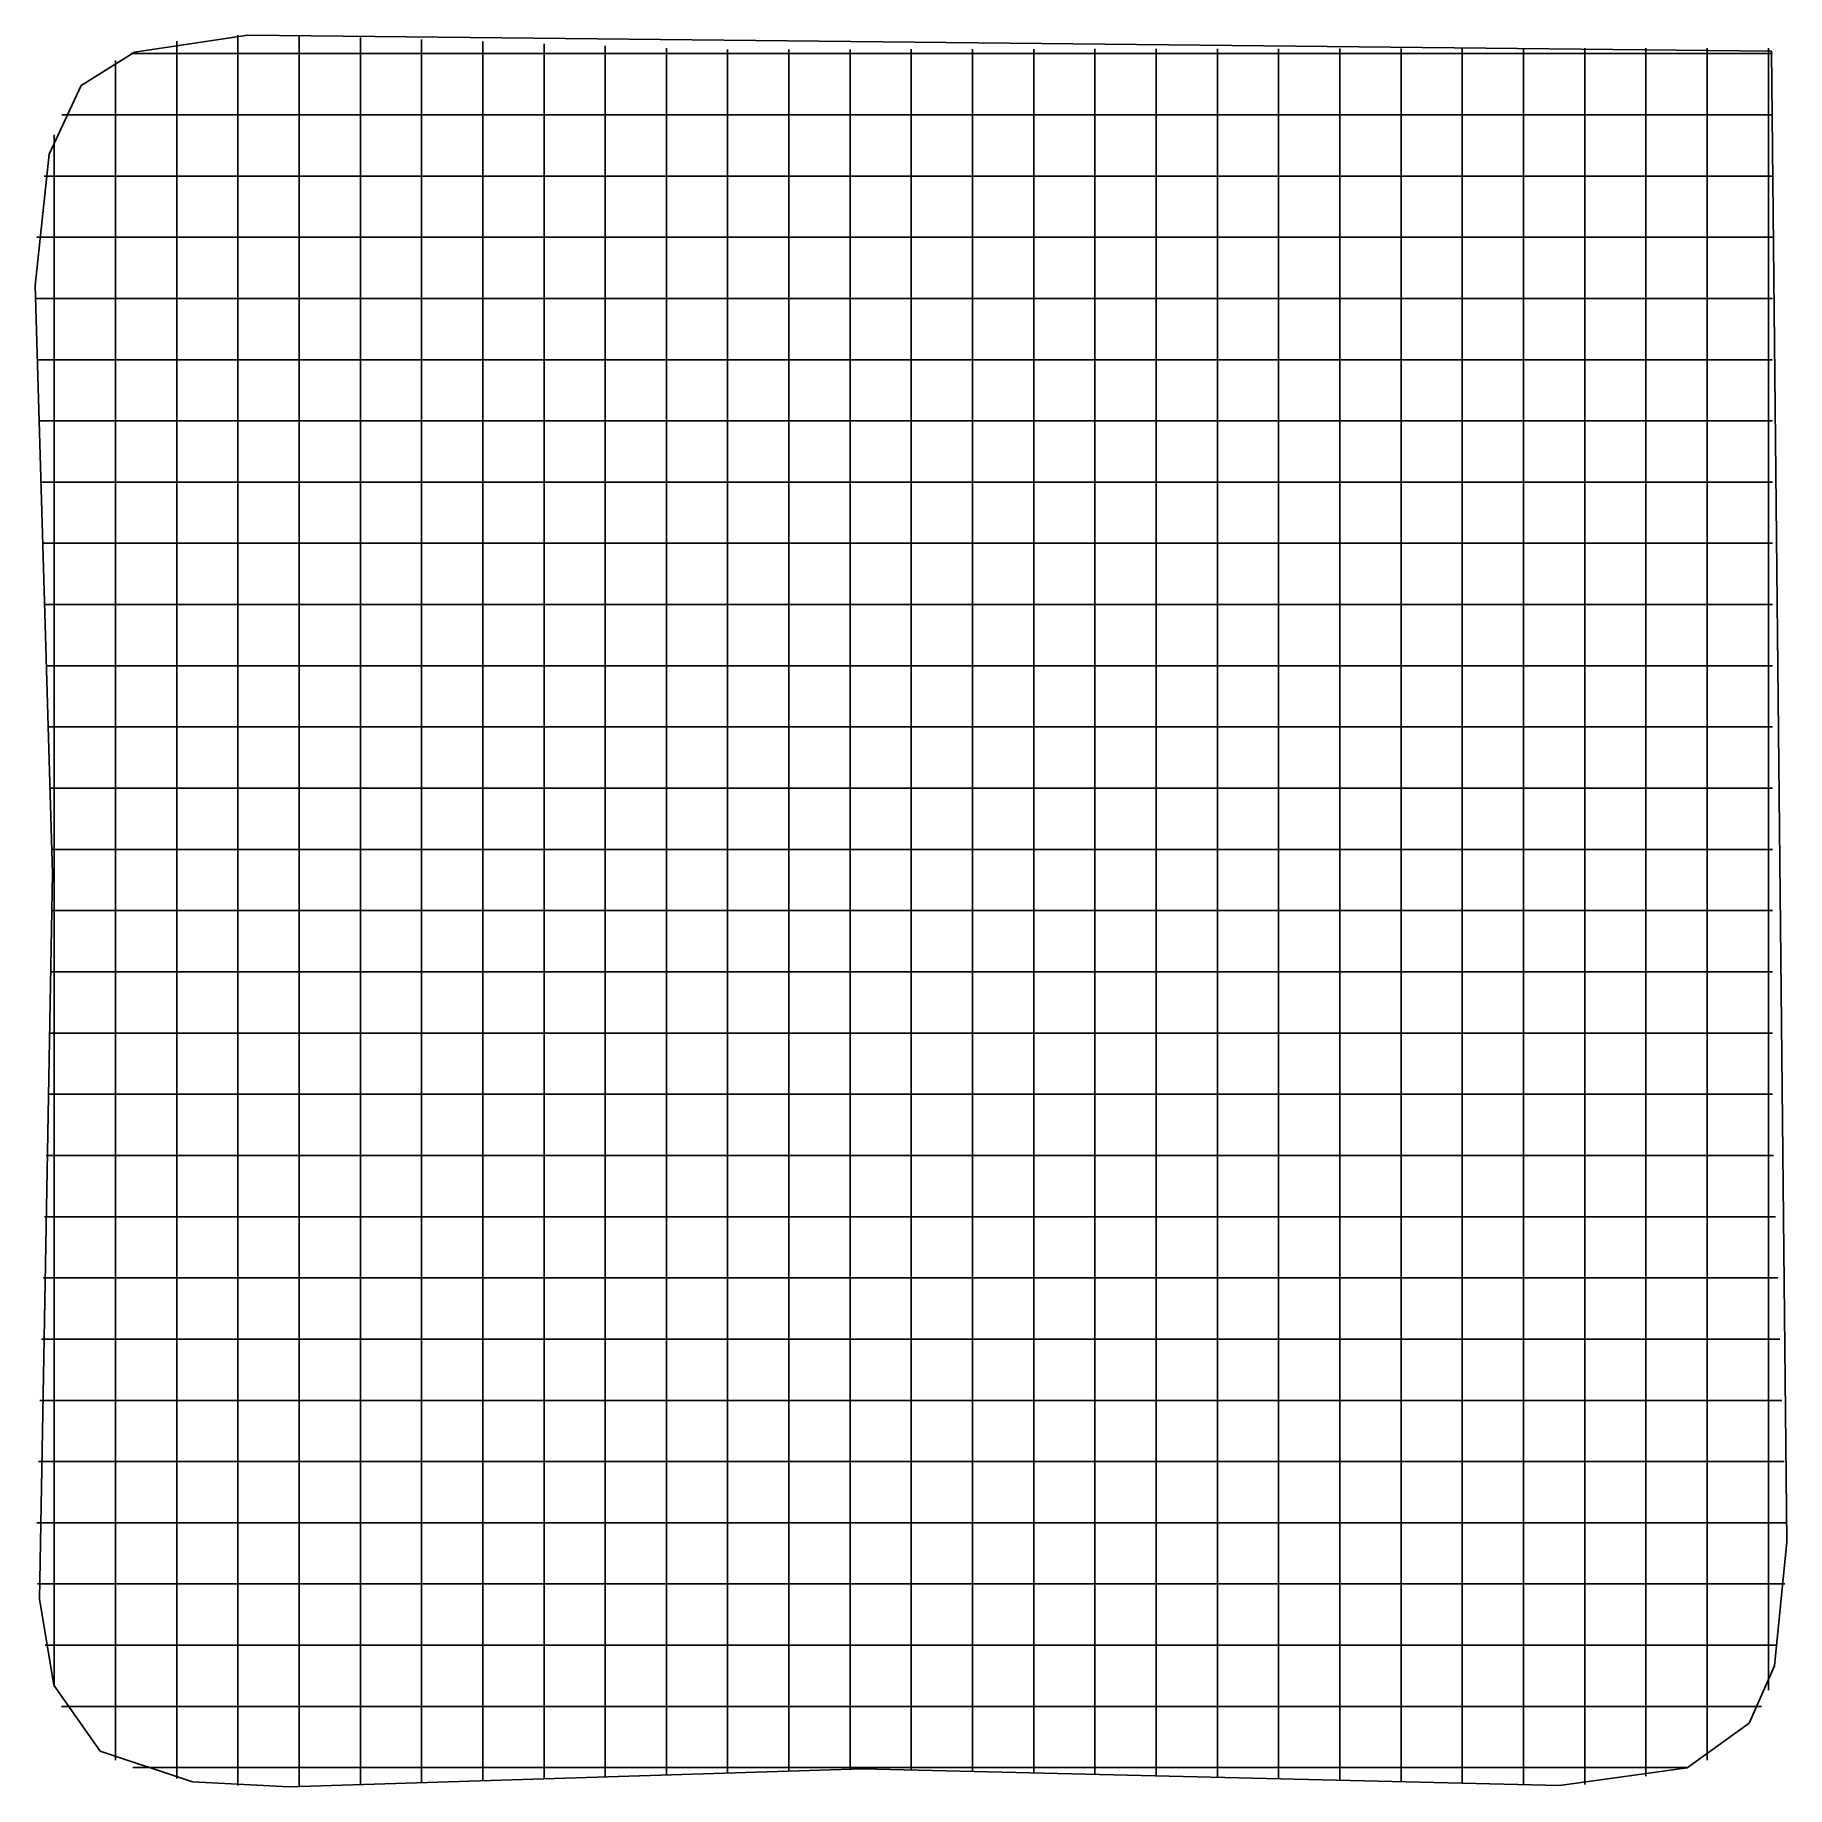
# Model space of a CAD drawing. Extents: x 0.4 to 14.7, y 0.4 to 14.7.
import ezdxf

# ---------------------------------------------------------------- set-up
doc = ezdxf.new("R2010")
doc.units = 0

msp = doc.modelspace()

# ---------------------------------------------------------------- linework, layer by layer
for p, q in [((2.174635, 14.742669), (1.248454, 14.604396)), ((2.174635, 14.742669), (1.248454, 14.604396)), ((2.092849, 14.743), (2.092849, 14.743877)), ((2.092849, 14.479774), (2.092849, 14.743)), ((14.618696, 14.611752), (2.174635, 14.742669)), ((14.618696, 14.611752), (2.174635, 14.742669)), ((2.592849, 14.478774), (2.592849, 14.742)), ((1.248454, 14.604396), (0.811472, 14.331223)), ((1.248454, 14.604396), (0.811472, 14.331223)), ((1.592849, 14.431774), (1.592849, 14.695)), ((3.092849, 14.460774), (3.092849, 14.724)), ((3.592849, 14.443774), (3.592849, 14.707)), ((4.092849, 14.689123), (4.092849, 14.69)), ((4.092849, 14.425897), (4.092849, 14.689123)), ((4.592849, 14.408774), (4.592849, 14.672)), ((5.092849, 14.391774), (5.092849, 14.655)), ((5.592849, 14.373774), (5.592849, 14.637)), ((6.092849, 14.361774), (6.092849, 14.625)), ((6.592849, 14.362774), (6.592849, 14.626)), ((7.092849, 14.363774), (7.092849, 14.627)), ((7.592849, 14.364774), (7.592849, 14.628)), ((8.092849, 14.364774), (8.092849, 14.628)), ((8.592849, 14.365774), (8.592849, 14.629)), ((9.092849, 14.366774), (9.092849, 14.63)), ((9.592849, 14.366774), (9.592849, 14.63)), ((10.092849, 14.367774), (10.092849, 14.631)), ((10.592849, 14.368774), (10.592849, 14.632)), ((11.092849, 14.369774), (11.092849, 14.633)), ((11.592849, 14.369774), (11.592849, 14.633)), ((12.092849, 14.370774), (12.092849, 14.634)), ((12.592849, 14.371774), (12.592849, 14.635)), ((13.092849, 14.635123), (13.092849, 14.636)), ((13.092849, 14.372774), (13.092849, 14.635123)), ((13.592849, 14.372774), (13.592849, 14.636)), ((14.092849, 14.373774), (14.092849, 14.637)), ((14.592849, 14.374774), (14.592849, 14.638)), ((14.744817, 2.436561), (14.618696, 14.611752)), ((14.744817, 2.436561), (14.618696, 14.611752)), ((1.092849, 14.536123), (1.092849, 14.537)), ((1.092849, 14.272897), (1.092849, 14.536123)), ((1.221, 14.592238), (1.484226, 14.592238)), ((1.221, 14.592238), (1.484226, 14.592238)), ((1.484226, 14.592238), (1.546129, 14.592238)), ((1.546129, 14.592238), (1.582903, 14.592238)), ((1.582903, 14.592238), (2.899032, 14.592238)), ((2.092849, 14.308529), (2.092849, 14.479774)), ((2.592849, 14.306548), (2.592849, 14.478774)), ((2.899032, 14.592238), (3.082903, 14.592238)), ((3.082903, 14.592238), (3.346129, 14.592238)), ((3.092849, 14.292716), (3.092849, 14.460774)), ((3.346129, 14.592238), (3.382903, 14.592238)), ((3.382903, 14.592238), (4.699032, 14.592238)), ((4.699032, 14.592238), (4.882903, 14.592238)), ((4.882903, 14.592238), (5.146129, 14.592238)), ((5.146129, 14.592238), (5.182903, 14.592238)), ((5.182903, 14.592238), (5.926955, 14.592238)), ((5.926955, 14.592238), (6.190181, 14.592238)), ((6.190181, 14.592238), (6.374052, 14.592238)), ((6.374052, 14.592238), (7.690181, 14.592238)), ((7.690181, 14.592238), (7.726955, 14.592238)), ((7.726955, 14.592238), (7.990181, 14.592238)), ((7.990181, 14.592238), (8.174052, 14.592238)), ((8.174052, 14.592238), (9.490181, 14.592238)), ((9.490181, 14.592238), (9.526955, 14.592238)), ((9.526955, 14.592238), (9.790181, 14.592238)), ((9.790181, 14.592238), (9.974052, 14.592238)), ((9.974052, 14.592238), (11.290181, 14.592238)), ((11.290181, 14.592238), (11.326955, 14.592238)), ((11.326955, 14.592238), (11.590181, 14.592238)), ((11.590181, 14.592238), (11.774052, 14.592238)), ((11.774052, 14.592238), (13.090181, 14.592238)), ((13.090181, 14.592238), (13.126955, 14.592238)), ((13.126955, 14.592238), (13.390181, 14.592238)), ((13.390181, 14.592238), (13.574052, 14.592238)), ((13.574052, 14.592238), (14.589226, 14.592238)), ((14.589226, 14.592238), (14.626, 14.592238)), ((0.811472, 14.331223), (0.551402, 13.771237)), ((0.811472, 14.331223), (0.551402, 13.771237)), ((1.592849, 14.273523), (1.592849, 14.431774)), ((3.592849, 14.279761), (3.592849, 14.443774)), ((4.092849, 14.265806), (4.092849, 14.425897)), ((4.592849, 14.252852), (4.592849, 14.408774)), ((5.092849, 14.239897), (5.092849, 14.391774)), ((5.592849, 14.226065), (5.592849, 14.373774)), ((6.092849, 14.217497), (6.092849, 14.361774)), ((6.592849, 14.220213), (6.592849, 14.362774)), ((7.092849, 14.223052), (7.092849, 14.363774)), ((7.592849, 14.223439), (7.592849, 14.364774)), ((8.092849, 14.221968), (8.092849, 14.364774)), ((8.592849, 14.221374), (8.592849, 14.365774)), ((9.092849, 14.220781), (9.092849, 14.366774)), ((9.592849, 14.21931), (9.592849, 14.366774)), ((10.092849, 14.218716), (10.092849, 14.367774)), ((10.592849, 14.218123), (10.592849, 14.368774)), ((11.092849, 14.217529), (11.092849, 14.369774)), ((11.592849, 14.216058), (11.592849, 14.369774)), ((12.092849, 14.215465), (12.092849, 14.370774)), ((12.592849, 14.214871), (12.592849, 14.371774)), ((13.092849, 14.215748), (13.092849, 14.372774)), ((13.592849, 14.224084), (13.592849, 14.372774)), ((14.092849, 14.241019), (14.092849, 14.373774)), ((14.592849, 14.312013), (14.592849, 14.374774)), ((14.592849, 14.275361), (14.592849, 14.312013)), ((1.092849, 14.1524), (1.092849, 14.272897)), ((1.592849, 12.957394), (1.592849, 14.273523)), ((2.092849, 12.9924), (2.092849, 14.308529)), ((2.592849, 12.989542), (2.592849, 14.306548)), ((3.092849, 12.976587), (3.092849, 14.292716)), ((3.592849, 12.963632), (3.592849, 14.279761)), ((4.092849, 12.949677), (4.092849, 14.265806)), ((4.592849, 12.936723), (4.592849, 14.252852)), ((5.092849, 12.923768), (5.092849, 14.239897)), ((5.592849, 12.909935), (5.592849, 14.226065)), ((6.092849, 12.901368), (6.092849, 14.217497)), ((6.592849, 12.904084), (6.592849, 14.220213)), ((7.092849, 12.906923), (7.092849, 14.223052)), ((7.592849, 12.906432), (7.592849, 14.223439)), ((8.092849, 12.905839), (8.092849, 14.221968)), ((8.592849, 12.905245), (8.592849, 14.221374)), ((9.092849, 12.904652), (9.092849, 14.220781)), ((9.592849, 12.903181), (9.592849, 14.21931)), ((10.092849, 12.902587), (10.092849, 14.218716)), ((10.592849, 12.901994), (10.592849, 14.218123)), ((11.092849, 12.900523), (11.092849, 14.217529)), ((11.592849, 12.899929), (11.592849, 14.216058)), ((12.092849, 12.899335), (12.092849, 14.215465)), ((12.592849, 12.898742), (12.592849, 14.214871)), ((13.092849, 12.898742), (13.092849, 14.215748)), ((13.592849, 12.907955), (13.592849, 14.224084)), ((14.092849, 12.92489), (14.092849, 14.241019)), ((14.592849, 12.959232), (14.592849, 14.275361)), ((0.654, 14.092238), (0.917226, 14.092238)), ((0.654, 14.092238), (0.917226, 14.092238)), ((0.917226, 14.092238), (1.048632, 14.092238)), ((1.048632, 14.092238), (2.364761, 14.092238)), ((1.092849, 12.836271), (1.092849, 14.1524)), ((2.364761, 14.092238), (2.401535, 14.092238)), ((2.401535, 14.092238), (2.664761, 14.092238)), ((2.664761, 14.092238), (2.848632, 14.092238)), ((2.848632, 14.092238), (4.164761, 14.092238)), ((4.164761, 14.092238), (4.201535, 14.092238)), ((4.201535, 14.092238), (4.464761, 14.092238)), ((4.464761, 14.092238), (4.648632, 14.092238)), ((4.648632, 14.092238), (5.964761, 14.092238)), ((5.964761, 14.092238), (6.001535, 14.092238)), ((6.001535, 14.092238), (6.264761, 14.092238)), ((6.264761, 14.092238), (6.448632, 14.092238)), ((6.448632, 14.092238), (7.764761, 14.092238)), ((7.764761, 14.092238), (7.801535, 14.092238)), ((7.801535, 14.092238), (8.064761, 14.092238)), ((8.064761, 14.092238), (8.248632, 14.092238)), ((8.248632, 14.092238), (9.564761, 14.092238)), ((9.564761, 14.092238), (9.601535, 14.092238)), ((9.601535, 14.092238), (9.864761, 14.092238)), ((9.864761, 14.092238), (10.048632, 14.092238)), ((10.048632, 14.092238), (11.364761, 14.092238)), ((11.364761, 14.092238), (11.401535, 14.092238)), ((11.401535, 14.092238), (11.664761, 14.092238)), ((11.664761, 14.092238), (11.848632, 14.092238)), ((11.848632, 14.092238), (13.164761, 14.092238)), ((13.164761, 14.092238), (13.201535, 14.092238)), ((13.201535, 14.092238), (13.464761, 14.092238)), ((13.464761, 14.092238), (13.648632, 14.092238)), ((13.648632, 14.092238), (14.589226, 14.092238)), ((14.589226, 14.092238), (14.626, 14.092238)), ((0.592849, 13.919809), (0.592849, 13.929)), ((0.592849, 13.656572), (0.592849, 13.919809)), ((0.551402, 13.771237), (0.435736, 12.698352)), ((0.551402, 13.771237), (0.435736, 12.698352)), ((0.592849, 13.47271), (0.592849, 13.656572)), ((0.511, 13.592238), (0.774226, 13.592238)), ((0.511, 13.592238), (0.774226, 13.592238)), ((0.592849, 12.156581), (0.592849, 13.47271)), ((0.774226, 13.592238), (0.923161, 13.592238)), ((0.923161, 13.592238), (2.23929, 13.592238)), ((2.23929, 13.592238), (2.276065, 13.592238)), ((2.276065, 13.592238), (2.53929, 13.592238)), ((2.53929, 13.592238), (2.723161, 13.592238)), ((2.723161, 13.592238), (4.03929, 13.592238)), ((4.03929, 13.592238), (4.076065, 13.592238)), ((4.076065, 13.592238), (4.33929, 13.592238)), ((4.33929, 13.592238), (4.523161, 13.592238)), ((4.523161, 13.592238), (5.83929, 13.592238)), ((5.83929, 13.592238), (5.876065, 13.592238)), ((5.876065, 13.592238), (6.13929, 13.592238)), ((6.13929, 13.592238), (6.323161, 13.592238)), ((6.323161, 13.592238), (7.63929, 13.592238)), ((7.63929, 13.592238), (7.676065, 13.592238)), ((7.676065, 13.592238), (7.93929, 13.592238)), ((7.93929, 13.592238), (8.123161, 13.592238)), ((8.123161, 13.592238), (9.43929, 13.592238)), ((9.43929, 13.592238), (9.476065, 13.592238)), ((9.476065, 13.592238), (9.73929, 13.592238)), ((9.73929, 13.592238), (9.923161, 13.592238)), ((9.923161, 13.592238), (11.23929, 13.592238)), ((11.23929, 13.592238), (11.276065, 13.592238)), ((11.276065, 13.592238), (11.53929, 13.592238)), ((11.53929, 13.592238), (11.723161, 13.592238)), ((11.723161, 13.592238), (13.03929, 13.592238)), ((13.03929, 13.592238), (13.076065, 13.592238)), ((13.076065, 13.592238), (13.33929, 13.592238)), ((13.33929, 13.592238), (13.523161, 13.592238)), ((13.523161, 13.592238), (14.589226, 13.592238)), ((14.589226, 13.592238), (14.626, 13.592238)), ((0.451, 13.092238), (0.714226, 13.092238)), ((0.451, 13.092238), (0.714226, 13.092238)), ((0.714226, 13.092238), (0.870516, 13.092238)), ((0.870516, 13.092238), (2.186645, 13.092238)), ((2.186645, 13.092238), (2.223419, 13.092238)), ((2.223419, 13.092238), (2.486645, 13.092238)), ((2.486645, 13.092238), (2.670516, 13.092238)), ((2.670516, 13.092238), (3.986645, 13.092238)), ((3.986645, 13.092238), (4.023419, 13.092238)), ((4.023419, 13.092238), (4.286645, 13.092238)), ((4.286645, 13.092238), (4.470516, 13.092238)), ((4.470516, 13.092238), (5.786645, 13.092238)), ((5.786645, 13.092238), (5.823419, 13.092238)), ((5.823419, 13.092238), (6.086645, 13.092238)), ((6.086645, 13.092238), (6.270516, 13.092238)), ((6.270516, 13.092238), (7.586645, 13.092238)), ((7.586645, 13.092238), (7.623419, 13.092238)), ((7.623419, 13.092238), (7.886645, 13.092238)), ((7.886645, 13.092238), (8.070516, 13.092238)), ((8.070516, 13.092238), (9.386645, 13.092238)), ((9.386645, 13.092238), (9.423419, 13.092238)), ((9.423419, 13.092238), (9.686645, 13.092238)), ((9.686645, 13.092238), (9.870516, 13.092238)), ((9.870516, 13.092238), (11.186645, 13.092238)), ((11.186645, 13.092238), (11.223419, 13.092238)), ((11.223419, 13.092238), (11.486645, 13.092238)), ((11.486645, 13.092238), (11.670516, 13.092238)), ((11.670516, 13.092238), (12.986645, 13.092238)), ((12.986645, 13.092238), (13.023419, 13.092238)), ((13.023419, 13.092238), (13.286645, 13.092238)), ((13.286645, 13.092238), (13.470516, 13.092238)), ((13.470516, 13.092238), (14.589226, 13.092238)), ((14.589226, 13.092238), (14.626, 13.092238)), ((1.592849, 12.920619), (1.592849, 12.957394)), ((1.592849, 12.657394), (1.592849, 12.920619)), ((2.092849, 12.955748), (2.092849, 12.9924)), ((2.092849, 12.692523), (2.092849, 12.955748)), ((2.592849, 12.952768), (2.592849, 12.989542)), ((2.592849, 12.690419), (2.592849, 12.952768)), ((3.092849, 12.939813), (3.092849, 12.976587)), ((3.092849, 12.676587), (3.092849, 12.939813)), ((3.592849, 12.926858), (3.592849, 12.963632)), ((3.592849, 12.663632), (3.592849, 12.926858)), ((4.092849, 12.913026), (4.092849, 12.949677)), ((4.092849, 12.6498), (4.092849, 12.913026)), ((4.592849, 12.899948), (4.592849, 12.936723)), ((4.592849, 12.636723), (4.592849, 12.899948)), ((5.092849, 12.886994), (5.092849, 12.923768)), ((5.092849, 12.623768), (5.092849, 12.886994)), ((5.592849, 12.873161), (5.592849, 12.909935)), ((6.092849, 12.864594), (6.092849, 12.901368)), ((6.592849, 12.867432), (6.592849, 12.904084)), ((7.092849, 12.870148), (7.092849, 12.906923)), ((7.592849, 12.869658), (7.592849, 12.906432)), ((8.092849, 12.869065), (8.092849, 12.905839)), ((8.592849, 12.868471), (8.592849, 12.905245)), ((9.092849, 12.867877), (9.092849, 12.904652)), ((9.592849, 12.866406), (9.592849, 12.903181)), ((10.092849, 12.865813), (10.092849, 12.902587)), ((10.592849, 12.865219), (10.592849, 12.901994)), ((11.092849, 12.863748), (11.092849, 12.900523)), ((11.592849, 12.863155), (11.592849, 12.899929)), ((12.092849, 12.862561), (12.092849, 12.899335)), ((12.592849, 12.861968), (12.592849, 12.898742)), ((13.092849, 12.861968), (13.092849, 12.898742)), ((13.592849, 12.871181), (13.592849, 12.907955)), ((14.092849, 12.888116), (14.092849, 12.92489)), ((14.092849, 12.62489), (14.092849, 12.888116)), ((14.592849, 12.775239), (14.592849, 12.959232)), ((1.092849, 12.799497), (1.092849, 12.836271)), ((1.092849, 12.536271), (1.092849, 12.799497)), ((5.592849, 12.609935), (5.592849, 12.873161)), ((6.092849, 12.601368), (6.092849, 12.864594)), ((6.592849, 12.604206), (6.592849, 12.867432)), ((7.092849, 12.606923), (7.092849, 12.870148)), ((7.592849, 12.60731), (7.592849, 12.869658)), ((8.092849, 12.605839), (8.092849, 12.869065)), ((8.592849, 12.605245), (8.592849, 12.868471)), ((9.092849, 12.604652), (9.092849, 12.867877)), ((9.592849, 12.603181), (9.592849, 12.866406)), ((10.092849, 12.602587), (10.092849, 12.865813)), ((10.592849, 12.601994), (10.592849, 12.865219)), ((11.092849, 12.6014), (11.092849, 12.863748)), ((11.592849, 12.599929), (11.592849, 12.863155)), ((12.092849, 12.599335), (12.092849, 12.862561)), ((12.592849, 12.598742), (12.592849, 12.861968)), ((13.092849, 12.599619), (13.092849, 12.861968)), ((13.592849, 12.607955), (13.592849, 12.871181)), ((14.592849, 12.512013), (14.592849, 12.775239)), ((0.435736, 12.698352), (0.578332, 7.898816)), ((0.435736, 12.698352), (0.578332, 7.898816)), ((1.592849, 12.473523), (1.592849, 12.657394)), ((2.092849, 12.508529), (2.092849, 12.692523)), ((2.592849, 12.506548), (2.592849, 12.690419)), ((3.092849, 12.492716), (3.092849, 12.676587)), ((3.592849, 12.479761), (3.592849, 12.663632)), ((4.092849, 12.465806), (4.092849, 12.6498)), ((4.592849, 12.452852), (4.592849, 12.636723)), ((5.092849, 12.439897), (5.092849, 12.623768)), ((5.592849, 12.426065), (5.592849, 12.609935)), ((6.092849, 12.417497), (6.092849, 12.601368)), ((6.592849, 12.420213), (6.592849, 12.604206)), ((7.092849, 12.423052), (7.092849, 12.606923)), ((7.592849, 12.423439), (7.592849, 12.60731)), ((8.092849, 12.421968), (8.092849, 12.605839)), ((8.592849, 12.421374), (8.592849, 12.605245)), ((9.092849, 12.420781), (9.092849, 12.604652)), ((9.592849, 12.41931), (9.592849, 12.603181)), ((10.092849, 12.418716), (10.092849, 12.602587)), ((10.592849, 12.418123), (10.592849, 12.601994)), ((11.092849, 12.417529), (11.092849, 12.6014)), ((11.592849, 12.416058), (11.592849, 12.599929)), ((12.092849, 12.415465), (12.092849, 12.599335)), ((12.592849, 12.414871), (12.592849, 12.598742)), ((13.092849, 12.415748), (13.092849, 12.599619)), ((13.592849, 12.424084), (13.592849, 12.607955)), ((14.092849, 12.441019), (14.092849, 12.62489)), ((0.438, 12.592238), (0.701226, 12.592238)), ((0.438, 12.592238), (0.701226, 12.592238)), ((0.701226, 12.592238), (0.85911, 12.592238)), ((0.85911, 12.592238), (2.175239, 12.592238)), ((1.092849, 12.3524), (1.092849, 12.536271)), ((1.592849, 11.157394), (1.592849, 12.473523)), ((2.092849, 11.1924), (2.092849, 12.508529)), ((2.175239, 12.592238), (2.212013, 12.592238)), ((2.212013, 12.592238), (2.475239, 12.592238)), ((2.475239, 12.592238), (2.65911, 12.592238)), ((2.592849, 11.189542), (2.592849, 12.506548)), ((2.65911, 12.592238), (3.975239, 12.592238)), ((3.092849, 11.176587), (3.092849, 12.492716)), ((3.592849, 11.163632), (3.592849, 12.479761)), ((3.975239, 12.592238), (4.012013, 12.592238)), ((4.012013, 12.592238), (4.275239, 12.592238)), ((4.092849, 11.149677), (4.092849, 12.465806)), ((4.275239, 12.592238), (4.45911, 12.592238)), ((4.45911, 12.592238), (5.775239, 12.592238)), ((4.592849, 11.136723), (4.592849, 12.452852)), ((5.775239, 12.592238), (5.812013, 12.592238)), ((5.812013, 12.592238), (6.075239, 12.592238)), ((6.075239, 12.592238), (6.25911, 12.592238)), ((6.25911, 12.592238), (7.575239, 12.592238)), ((7.575239, 12.592238), (7.612013, 12.592238)), ((7.612013, 12.592238), (7.875239, 12.592238)), ((7.875239, 12.592238), (8.05911, 12.592238)), ((8.05911, 12.592238), (9.375239, 12.592238)), ((9.375239, 12.592238), (9.412013, 12.592238)), ((9.412013, 12.592238), (9.675239, 12.592238)), ((9.675239, 12.592238), (9.85911, 12.592238)), ((9.85911, 12.592238), (11.175239, 12.592238)), ((11.175239, 12.592238), (11.212013, 12.592238)), ((11.212013, 12.592238), (11.475239, 12.592238)), ((11.475239, 12.592238), (11.65911, 12.592238)), ((11.65911, 12.592238), (12.975239, 12.592238)), ((12.975239, 12.592238), (13.012013, 12.592238)), ((13.012013, 12.592238), (13.275239, 12.592238)), ((13.275239, 12.592238), (13.45911, 12.592238)), ((13.45911, 12.592238), (14.589226, 12.592238)), ((14.589226, 12.592238), (14.626, 12.592238)), ((14.592849, 12.475361), (14.592849, 12.512013)), ((14.592849, 11.159232), (14.592849, 12.475361)), ((1.092849, 11.036271), (1.092849, 12.3524)), ((5.092849, 11.123768), (5.092849, 12.439897)), ((5.592849, 11.109935), (5.592849, 12.426065)), ((6.092849, 11.101368), (6.092849, 12.417497)), ((6.592849, 11.104084), (6.592849, 12.420213)), ((7.092849, 11.106923), (7.092849, 12.423052)), ((7.592849, 11.106432), (7.592849, 12.423439)), ((8.092849, 11.105839), (8.092849, 12.421968)), ((8.592849, 11.105245), (8.592849, 12.421374)), ((9.092849, 11.104652), (9.092849, 12.420781)), ((9.592849, 11.103181), (9.592849, 12.41931)), ((10.092849, 11.102587), (10.092849, 12.418716)), ((10.592849, 11.101994), (10.592849, 12.418123)), ((11.092849, 11.100523), (11.092849, 12.417529)), ((11.592849, 11.099929), (11.592849, 12.416058)), ((12.092849, 11.099335), (12.092849, 12.415465)), ((12.592849, 11.098742), (12.592849, 12.414871)), ((13.092849, 11.098742), (13.092849, 12.415748)), ((13.592849, 11.107955), (13.592849, 12.424084)), ((14.092849, 11.12489), (14.092849, 12.441019)), ((0.453, 12.092238), (0.716226, 12.092238)), ((0.453, 12.092238), (0.716226, 12.092238)), ((0.592849, 12.119806), (0.592849, 12.156581)), ((0.592849, 11.856581), (0.592849, 12.119806)), ((0.716226, 12.092238), (0.872271, 12.092238)), ((0.872271, 12.092238), (2.1884, 12.092238)), ((2.1884, 12.092238), (2.225174, 12.092238)), ((2.225174, 12.092238), (2.4884, 12.092238)), ((2.4884, 12.092238), (2.672271, 12.092238)), ((2.672271, 12.092238), (3.9884, 12.092238)), ((3.9884, 12.092238), (4.025174, 12.092238)), ((4.025174, 12.092238), (4.2884, 12.092238)), ((4.2884, 12.092238), (4.472271, 12.092238)), ((4.472271, 12.092238), (5.7884, 12.092238)), ((5.7884, 12.092238), (5.825174, 12.092238)), ((5.825174, 12.092238), (6.0884, 12.092238)), ((6.0884, 12.092238), (6.272271, 12.092238)), ((6.272271, 12.092238), (7.5884, 12.092238)), ((7.5884, 12.092238), (7.625174, 12.092238)), ((7.625174, 12.092238), (7.8884, 12.092238)), ((7.8884, 12.092238), (8.072271, 12.092238)), ((8.072271, 12.092238), (9.3884, 12.092238)), ((9.3884, 12.092238), (9.425174, 12.092238)), ((9.425174, 12.092238), (9.6884, 12.092238)), ((9.6884, 12.092238), (9.872271, 12.092238)), ((9.872271, 12.092238), (11.1884, 12.092238)), ((11.1884, 12.092238), (11.225174, 12.092238)), ((11.225174, 12.092238), (11.4884, 12.092238)), ((11.4884, 12.092238), (11.672271, 12.092238)), ((11.672271, 12.092238), (12.9884, 12.092238)), ((12.9884, 12.092238), (13.025174, 12.092238)), ((13.025174, 12.092238), (13.2884, 12.092238)), ((13.2884, 12.092238), (13.472271, 12.092238)), ((13.472271, 12.092238), (14.589226, 12.092238)), ((14.589226, 12.092238), (14.626, 12.092238)), ((0.592849, 11.67271), (0.592849, 11.856581)), ((0.468, 11.592238), (0.731226, 11.592238)), ((0.468, 11.592238), (0.731226, 11.592238)), ((0.592849, 10.356581), (0.592849, 11.67271)), ((0.731226, 11.592238), (0.885432, 11.592238)), ((0.885432, 11.592238), (2.201561, 11.592238)), ((2.201561, 11.592238), (2.238335, 11.592238)), ((2.238335, 11.592238), (2.501561, 11.592238)), ((2.501561, 11.592238), (2.685432, 11.592238)), ((2.685432, 11.592238), (4.001561, 11.592238)), ((4.001561, 11.592238), (4.038335, 11.592238)), ((4.038335, 11.592238), (4.301561, 11.592238)), ((4.301561, 11.592238), (4.485432, 11.592238)), ((4.485432, 11.592238), (5.801561, 11.592238)), ((5.801561, 11.592238), (5.838335, 11.592238)), ((5.838335, 11.592238), (6.101561, 11.592238)), ((6.101561, 11.592238), (6.285432, 11.592238)), ((6.285432, 11.592238), (7.601561, 11.592238)), ((7.601561, 11.592238), (7.638335, 11.592238)), ((7.638335, 11.592238), (7.901561, 11.592238)), ((7.901561, 11.592238), (8.085432, 11.592238)), ((8.085432, 11.592238), (9.401561, 11.592238)), ((9.401561, 11.592238), (9.438335, 11.592238)), ((9.438335, 11.592238), (9.701561, 11.592238)), ((9.701561, 11.592238), (9.885432, 11.592238)), ((9.885432, 11.592238), (11.201561, 11.592238)), ((11.201561, 11.592238), (11.238335, 11.592238)), ((11.238335, 11.592238), (11.501561, 11.592238)), ((11.501561, 11.592238), (11.685432, 11.592238)), ((11.685432, 11.592238), (13.001561, 11.592238)), ((13.001561, 11.592238), (13.038335, 11.592238)), ((13.038335, 11.592238), (13.301561, 11.592238)), ((13.301561, 11.592238), (13.485432, 11.592238)), ((13.485432, 11.592238), (14.589226, 11.592238)), ((14.589226, 11.592238), (14.626, 11.592238)), ((2.092849, 11.155748), (2.092849, 11.1924)), ((2.592849, 11.152768), (2.592849, 11.189542)), ((3.092849, 11.139813), (3.092849, 11.176587)), ((3.592849, 11.126858), (3.592849, 11.163632)), ((0.484, 11.092238), (0.747226, 11.092238)), ((0.484, 11.092238), (0.747226, 11.092238)), ((0.747226, 11.092238), (0.899471, 11.092238)), ((0.899471, 11.092238), (2.2156, 11.092238)), ((1.092849, 10.999497), (1.092849, 11.036271)), ((1.592849, 11.120619), (1.592849, 11.157394)), ((1.592849, 10.857394), (1.592849, 11.120619)), ((2.092849, 10.892523), (2.092849, 11.155748)), ((2.2156, 11.092238), (2.252374, 11.092238)), ((2.252374, 11.092238), (2.5156, 11.092238)), ((2.5156, 11.092238), (2.699471, 11.092238)), ((2.592849, 10.890419), (2.592849, 11.152768)), ((2.699471, 11.092238), (4.0156, 11.092238)), ((3.092849, 10.876587), (3.092849, 11.139813)), ((3.592849, 10.863632), (3.592849, 11.126858)), ((4.0156, 11.092238), (4.052374, 11.092238)), ((4.052374, 11.092238), (4.3156, 11.092238)), ((4.092849, 11.113026), (4.092849, 11.149677)), ((4.092849, 10.8498), (4.092849, 11.113026)), ((4.3156, 11.092238), (4.499471, 11.092238)), ((4.499471, 11.092238), (5.8156, 11.092238)), ((4.592849, 11.099948), (4.592849, 11.136723)), ((4.592849, 10.836723), (4.592849, 11.099948)), ((5.092849, 11.086994), (5.092849, 11.123768)), ((5.092849, 10.823768), (5.092849, 11.086994)), ((5.592849, 11.073161), (5.592849, 11.109935)), ((5.592849, 10.809935), (5.592849, 11.073161)), ((5.8156, 11.092238), (5.852374, 11.092238)), ((5.852374, 11.092238), (6.1156, 11.092238)), ((6.092849, 11.064594), (6.092849, 11.101368)), ((6.092849, 10.801368), (6.092849, 11.064594)), ((6.1156, 11.092238), (6.299471, 11.092238)), ((6.299471, 11.092238), (7.6156, 11.092238)), ((6.592849, 11.067432), (6.592849, 11.104084)), ((6.592849, 10.804206), (6.592849, 11.067432)), ((7.092849, 11.070148), (7.092849, 11.106923)), ((7.092849, 10.806923), (7.092849, 11.070148)), ((7.592849, 11.069658), (7.592849, 11.106432)), ((7.592849, 10.80731), (7.592849, 11.069658)), ((7.6156, 11.092238), (7.652374, 11.092238)), ((7.652374, 11.092238), (7.9156, 11.092238)), ((7.9156, 11.092238), (8.099471, 11.092238)), ((8.092849, 11.069065), (8.092849, 11.105839)), ((8.092849, 10.805839), (8.092849, 11.069065)), ((8.099471, 11.092238), (9.4156, 11.092238)), ((8.592849, 11.068471), (8.592849, 11.105245)), ((8.592849, 10.805245), (8.592849, 11.068471)), ((9.092849, 11.067877), (9.092849, 11.104652)), ((9.092849, 10.804652), (9.092849, 11.067877)), ((9.4156, 11.092238), (9.452374, 11.092238)), ((9.452374, 11.092238), (9.7156, 11.092238)), ((9.592849, 11.066406), (9.592849, 11.103181)), ((9.592849, 10.803181), (9.592849, 11.066406)), ((9.7156, 11.092238), (9.899471, 11.092238)), ((9.899471, 11.092238), (11.2156, 11.092238)), ((10.092849, 11.065813), (10.092849, 11.102587)), ((10.092849, 10.802587), (10.092849, 11.065813)), ((10.592849, 11.065219), (10.592849, 11.101994)), ((10.592849, 10.801994), (10.592849, 11.065219)), ((11.092849, 11.063748), (11.092849, 11.100523)), ((11.092849, 10.8014), (11.092849, 11.063748)), ((11.2156, 11.092238), (11.252374, 11.092238)), ((11.252374, 11.092238), (11.5156, 11.092238)), ((11.5156, 11.092238), (11.699471, 11.092238)), ((11.592849, 11.063155), (11.592849, 11.099929)), ((11.592849, 10.799929), (11.592849, 11.063155)), ((11.699471, 11.092238), (13.0156, 11.092238)), ((12.092849, 11.062561), (12.092849, 11.099335)), ((12.092849, 10.799335), (12.092849, 11.062561)), ((12.592849, 11.061968), (12.592849, 11.098742)), ((12.592849, 10.798742), (12.592849, 11.061968)), ((13.0156, 11.092238), (13.052374, 11.092238)), ((13.052374, 11.092238), (13.3156, 11.092238)), ((13.092849, 11.061968), (13.092849, 11.098742)), ((13.092849, 10.799619), (13.092849, 11.061968)), ((13.3156, 11.092238), (13.499471, 11.092238)), ((13.499471, 11.092238), (14.589226, 11.092238)), ((13.592849, 11.071181), (13.592849, 11.107955)), ((13.592849, 10.807955), (13.592849, 11.071181)), ((14.092849, 11.088116), (14.092849, 11.12489)), ((14.092849, 10.82489), (14.092849, 11.088116)), ((14.589226, 11.092238), (14.626, 11.092238)), ((14.592849, 10.975239), (14.592849, 11.159232)), ((1.092849, 10.736271), (1.092849, 10.999497)), ((2.092849, 10.708529), (2.092849, 10.892523)), ((2.592849, 10.706548), (2.592849, 10.890419)), ((3.092849, 10.692716), (3.092849, 10.876587)), ((14.592849, 10.712013), (14.592849, 10.975239)), ((1.092849, 10.5524), (1.092849, 10.736271)), ((1.592849, 10.673523), (1.592849, 10.857394)), ((3.592849, 10.679761), (3.592849, 10.863632)), ((4.092849, 10.665806), (4.092849, 10.8498)), ((4.592849, 10.652852), (4.592849, 10.836723)), ((5.092849, 10.639897), (5.092849, 10.823768)), ((5.592849, 10.626065), (5.592849, 10.809935)), ((6.092849, 10.617497), (6.092849, 10.801368)), ((6.592849, 10.620213), (6.592849, 10.804206)), ((7.092849, 10.623052), (7.092849, 10.806923)), ((7.592849, 10.623439), (7.592849, 10.80731)), ((8.092849, 10.621968), (8.092849, 10.805839)), ((8.592849, 10.621374), (8.592849, 10.805245)), ((9.092849, 10.620781), (9.092849, 10.804652)), ((9.592849, 10.61931), (9.592849, 10.803181)), ((10.092849, 10.618716), (10.092849, 10.802587)), ((10.592849, 10.618123), (10.592849, 10.801994)), ((11.092849, 10.617529), (11.092849, 10.8014)), ((11.592849, 10.616058), (11.592849, 10.799929)), ((12.092849, 10.615465), (12.092849, 10.799335)), ((12.592849, 10.614871), (12.592849, 10.798742)), ((13.092849, 10.615748), (13.092849, 10.799619)), ((13.592849, 10.624084), (13.592849, 10.807955)), ((14.092849, 10.641019), (14.092849, 10.82489)), ((0.499, 10.592238), (0.762226, 10.592238)), ((0.499, 10.592238), (0.762226, 10.592238)), ((0.762226, 10.592238), (0.912632, 10.592238)), ((0.912632, 10.592238), (2.228761, 10.592238)), ((1.592849, 9.357394), (1.592849, 10.673523)), ((2.092849, 9.3924), (2.092849, 10.708529)), ((2.228761, 10.592238), (2.265535, 10.592238)), ((2.265535, 10.592238), (2.528761, 10.592238)), ((2.528761, 10.592238), (2.712632, 10.592238)), ((2.592849, 9.389542), (2.592849, 10.706548)), ((2.712632, 10.592238), (4.028761, 10.592238)), ((3.092849, 9.376587), (3.092849, 10.692716)), ((3.592849, 9.363632), (3.592849, 10.679761)), ((4.028761, 10.592238), (4.065535, 10.592238)), ((4.065535, 10.592238), (4.328761, 10.592238)), ((4.092849, 9.349677), (4.092849, 10.665806)), ((4.328761, 10.592238), (4.512632, 10.592238)), ((4.512632, 10.592238), (5.828761, 10.592238)), ((4.592849, 9.336723), (4.592849, 10.652852)), ((5.092849, 9.323768), (5.092849, 10.639897)), ((5.592849, 9.309935), (5.592849, 10.626065)), ((5.828761, 10.592238), (5.865535, 10.592238)), ((5.865535, 10.592238), (6.128761, 10.592238)), ((6.092849, 9.301368), (6.092849, 10.617497)), ((6.128761, 10.592238), (6.312632, 10.592238)), ((6.312632, 10.592238), (7.628761, 10.592238)), ((6.592849, 9.304084), (6.592849, 10.620213)), ((7.092849, 9.306923), (7.092849, 10.623052)), ((7.592849, 9.306432), (7.592849, 10.623439)), ((7.628761, 10.592238), (7.665535, 10.592238)), ((7.665535, 10.592238), (7.928761, 10.592238)), ((7.928761, 10.592238), (8.112632, 10.592238)), ((8.092849, 9.305839), (8.092849, 10.621968)), ((8.112632, 10.592238), (9.428761, 10.592238)), ((8.592849, 9.305245), (8.592849, 10.621374)), ((9.092849, 9.304652), (9.092849, 10.620781)), ((9.428761, 10.592238), (9.465535, 10.592238)), ((9.465535, 10.592238), (9.728761, 10.592238)), ((9.592849, 9.303181), (9.592849, 10.61931)), ((9.728761, 10.592238), (9.912632, 10.592238)), ((9.912632, 10.592238), (11.228761, 10.592238)), ((10.092849, 9.302587), (10.092849, 10.618716)), ((10.592849, 9.301994), (10.592849, 10.618123)), ((11.092849, 9.300523), (11.092849, 10.617529)), ((11.228761, 10.592238), (11.265535, 10.592238)), ((11.265535, 10.592238), (11.528761, 10.592238)), ((11.528761, 10.592238), (11.712632, 10.592238)), ((11.592849, 9.299929), (11.592849, 10.616058)), ((11.712632, 10.592238), (13.028761, 10.592238)), ((12.092849, 9.299335), (12.092849, 10.615465)), ((12.592849, 9.298742), (12.592849, 10.614871)), ((13.028761, 10.592238), (13.065535, 10.592238)), ((13.065535, 10.592238), (13.328761, 10.592238)), ((13.092849, 9.298742), (13.092849, 10.615748)), ((13.328761, 10.592238), (13.512632, 10.592238)), ((13.512632, 10.592238), (14.589226, 10.592238)), ((13.592849, 9.307955), (13.592849, 10.624084)), ((14.092849, 9.32489), (14.092849, 10.641019)), ((14.589226, 10.592238), (14.626, 10.592238)), ((14.592849, 10.675361), (14.592849, 10.712013)), ((14.592849, 9.359232), (14.592849, 10.675361)), ((1.092849, 9.236271), (1.092849, 10.5524)), ((0.592849, 10.319806), (0.592849, 10.356581)), ((0.592849, 10.056581), (0.592849, 10.319806)), ((0.514, 10.092238), (0.777226, 10.092238)), ((0.514, 10.092238), (0.777226, 10.092238)), ((0.592849, 9.87271), (0.592849, 10.056581)), ((0.777226, 10.092238), (0.925794, 10.092238)), ((0.925794, 10.092238), (2.241923, 10.092238)), ((2.241923, 10.092238), (2.278697, 10.092238)), ((2.278697, 10.092238), (2.541923, 10.092238)), ((2.541923, 10.092238), (2.725794, 10.092238)), ((2.725794, 10.092238), (4.041923, 10.092238)), ((4.041923, 10.092238), (4.078697, 10.092238)), ((4.078697, 10.092238), (4.341923, 10.092238)), ((4.341923, 10.092238), (4.525794, 10.092238)), ((4.525794, 10.092238), (5.841923, 10.092238)), ((5.841923, 10.092238), (5.878697, 10.092238)), ((5.878697, 10.092238), (6.141923, 10.092238)), ((6.141923, 10.092238), (6.325794, 10.092238)), ((6.325794, 10.092238), (7.641923, 10.092238)), ((7.641923, 10.092238), (7.678697, 10.092238)), ((7.678697, 10.092238), (7.941923, 10.092238)), ((7.941923, 10.092238), (8.125794, 10.092238)), ((8.125794, 10.092238), (9.441923, 10.092238)), ((9.441923, 10.092238), (9.478697, 10.092238)), ((9.478697, 10.092238), (9.741923, 10.092238)), ((9.741923, 10.092238), (9.925794, 10.092238)), ((9.925794, 10.092238), (11.241923, 10.092238)), ((11.241923, 10.092238), (11.278697, 10.092238)), ((11.278697, 10.092238), (11.541923, 10.092238)), ((11.541923, 10.092238), (11.725794, 10.092238)), ((11.725794, 10.092238), (13.041923, 10.092238)), ((13.041923, 10.092238), (13.078697, 10.092238)), ((13.078697, 10.092238), (13.341923, 10.092238)), ((13.341923, 10.092238), (13.525794, 10.092238)), ((13.525794, 10.092238), (14.589226, 10.092238)), ((14.589226, 10.092238), (14.626, 10.092238)), ((0.592849, 8.556581), (0.592849, 9.87271)), ((0.529, 9.592238), (0.792226, 9.592238)), ((0.529, 9.592238), (0.792226, 9.592238)), ((0.792226, 9.592238), (0.938955, 9.592238)), ((0.938955, 9.592238), (2.255961, 9.592238)), ((2.255961, 9.592238), (2.292735, 9.592238)), ((2.292735, 9.592238), (2.555084, 9.592238)), ((2.555084, 9.592238), (2.738955, 9.592238)), ((2.738955, 9.592238), (4.055961, 9.592238)), ((4.055961, 9.592238), (4.092735, 9.592238)), ((4.092735, 9.592238), (4.355084, 9.592238)), ((4.355084, 9.592238), (4.538955, 9.592238)), ((4.538955, 9.592238), (5.855961, 9.592238)), ((5.855961, 9.592238), (5.892735, 9.592238)), ((5.892735, 9.592238), (6.155084, 9.592238)), ((6.155084, 9.592238), (6.338955, 9.592238)), ((6.338955, 9.592238), (7.655961, 9.592238)), ((7.655961, 9.592238), (7.692735, 9.592238)), ((7.692735, 9.592238), (7.955084, 9.592238)), ((7.955084, 9.592238), (8.138955, 9.592238)), ((8.138955, 9.592238), (9.455961, 9.592238)), ((9.455961, 9.592238), (9.492735, 9.592238)), ((9.492735, 9.592238), (9.755084, 9.592238)), ((9.755084, 9.592238), (9.938955, 9.592238)), ((9.938955, 9.592238), (11.255961, 9.592238)), ((11.255961, 9.592238), (11.292735, 9.592238)), ((11.292735, 9.592238), (11.555084, 9.592238)), ((11.555084, 9.592238), (11.738955, 9.592238)), ((11.738955, 9.592238), (13.055961, 9.592238)), ((13.055961, 9.592238), (13.092735, 9.592238)), ((13.092735, 9.592238), (13.355084, 9.592238)), ((13.355084, 9.592238), (13.538955, 9.592238)), ((13.538955, 9.592238), (14.589226, 9.592238)), ((14.589226, 9.592238), (14.626, 9.592238)), ((1.592849, 9.320619), (1.592849, 9.357394)), ((1.592849, 9.057394), (1.592849, 9.320619)), ((2.092849, 9.355748), (2.092849, 9.3924)), ((2.092849, 9.092523), (2.092849, 9.355748)), ((2.592849, 9.352768), (2.592849, 9.389542)), ((2.592849, 9.090419), (2.592849, 9.352768)), ((3.092849, 9.339813), (3.092849, 9.376587)), ((3.092849, 9.076587), (3.092849, 9.339813)), ((3.592849, 9.326858), (3.592849, 9.363632)), ((3.592849, 9.063632), (3.592849, 9.326858)), ((4.092849, 9.313026), (4.092849, 9.349677)), ((4.092849, 9.0498), (4.092849, 9.313026)), ((4.592849, 9.299948), (4.592849, 9.336723)), ((5.092849, 9.286994), (5.092849, 9.323768)), ((5.592849, 9.273161), (5.592849, 9.309935)), ((6.092849, 9.264594), (6.092849, 9.301368)), ((6.592849, 9.267432), (6.592849, 9.304084)), ((7.092849, 9.270148), (7.092849, 9.306923)), ((7.592849, 9.269658), (7.592849, 9.306432)), ((8.092849, 9.269065), (8.092849, 9.305839)), ((8.592849, 9.268471), (8.592849, 9.305245)), ((9.092849, 9.267877), (9.092849, 9.304652)), ((9.592849, 9.266406), (9.592849, 9.303181)), ((10.092849, 9.265813), (10.092849, 9.302587)), ((10.592849, 9.265219), (10.592849, 9.301994)), ((13.592849, 9.271181), (13.592849, 9.307955)), ((14.092849, 9.288116), (14.092849, 9.32489)), ((14.592849, 9.175239), (14.592849, 9.359232)), ((1.092849, 9.199497), (1.092849, 9.236271)), ((1.092849, 8.936271), (1.092849, 9.199497)), ((4.592849, 9.036723), (4.592849, 9.299948)), ((5.092849, 9.023768), (5.092849, 9.286994)), ((5.592849, 9.009935), (5.592849, 9.273161)), ((6.092849, 9.001368), (6.092849, 9.264594)), ((6.592849, 9.004206), (6.592849, 9.267432)), ((7.092849, 9.006923), (7.092849, 9.270148)), ((7.592849, 9.00731), (7.592849, 9.269658)), ((8.092849, 9.005839), (8.092849, 9.269065)), ((8.592849, 9.005245), (8.592849, 9.268471)), ((9.092849, 9.004652), (9.092849, 9.267877)), ((9.592849, 9.003181), (9.592849, 9.266406)), ((10.092849, 9.002587), (10.092849, 9.265813)), ((10.592849, 9.001994), (10.592849, 9.265219)), ((11.092849, 9.263748), (11.092849, 9.300523)), ((11.092849, 9.0014), (11.092849, 9.263748)), ((11.592849, 9.263155), (11.592849, 9.299929)), ((11.592849, 8.999929), (11.592849, 9.263155)), ((12.092849, 9.262561), (12.092849, 9.299335)), ((12.092849, 8.999335), (12.092849, 9.262561)), ((12.592849, 9.261968), (12.592849, 9.298742)), ((12.592849, 8.998742), (12.592849, 9.261968)), ((13.092849, 9.261968), (13.092849, 9.298742)), ((13.092849, 8.999619), (13.092849, 9.261968)), ((13.592849, 9.007955), (13.592849, 9.271181)), ((14.092849, 9.02489), (14.092849, 9.288116)), ((14.592849, 8.912013), (14.592849, 9.175239)), ((0.545, 9.092238), (0.808226, 9.092238)), ((0.545, 9.092238), (0.808226, 9.092238)), ((0.808226, 9.092238), (0.952994, 9.092238)), ((0.952994, 9.092238), (2.269123, 9.092238)), ((1.592849, 8.873523), (1.592849, 9.057394)), ((2.092849, 8.908529), (2.092849, 9.092523)), ((2.269123, 9.092238), (2.305897, 9.092238)), ((2.305897, 9.092238), (2.569123, 9.092238)), ((2.569123, 9.092238), (2.752994, 9.092238)), ((2.592849, 8.906548), (2.592849, 9.090419)), ((2.752994, 9.092238), (4.069123, 9.092238)), ((3.092849, 8.892716), (3.092849, 9.076587)), ((3.592849, 8.879761), (3.592849, 9.063632)), ((4.069123, 9.092238), (4.105897, 9.092238)), ((4.092849, 8.865806), (4.092849, 9.0498)), ((4.105897, 9.092238), (4.369123, 9.092238)), ((4.369123, 9.092238), (4.552994, 9.092238)), ((4.552994, 9.092238), (5.869123, 9.092238)), ((4.592849, 8.852852), (4.592849, 9.036723)), ((5.092849, 8.839897), (5.092849, 9.023768)), ((5.869123, 9.092238), (5.905897, 9.092238)), ((5.905897, 9.092238), (6.169123, 9.092238)), ((6.169123, 9.092238), (6.352994, 9.092238)), ((6.352994, 9.092238), (7.669123, 9.092238)), ((7.669123, 9.092238), (7.705897, 9.092238)), ((7.705897, 9.092238), (7.969123, 9.092238)), ((7.969123, 9.092238), (8.152994, 9.092238)), ((8.152994, 9.092238), (9.469123, 9.092238)), ((9.469123, 9.092238), (9.505897, 9.092238)), ((9.505897, 9.092238), (9.769123, 9.092238)), ((9.769123, 9.092238), (9.952994, 9.092238)), ((9.952994, 9.092238), (11.269123, 9.092238)), ((11.269123, 9.092238), (11.305897, 9.092238)), ((11.305897, 9.092238), (11.569123, 9.092238)), ((11.569123, 9.092238), (11.752994, 9.092238)), ((11.752994, 9.092238), (13.069123, 9.092238)), ((13.069123, 9.092238), (13.105897, 9.092238)), ((13.105897, 9.092238), (13.369123, 9.092238)), ((13.369123, 9.092238), (13.552994, 9.092238)), ((13.552994, 9.092238), (14.589226, 9.092238)), ((14.092849, 8.841019), (14.092849, 9.02489)), ((14.589226, 9.092238), (14.626, 9.092238)), ((1.092849, 8.7524), (1.092849, 8.936271)), ((1.592849, 7.557394), (1.592849, 8.873523)), ((2.092849, 7.5924), (2.092849, 8.908529)), ((2.592849, 7.589542), (2.592849, 8.906548)), ((3.092849, 7.576587), (3.092849, 8.892716)), ((3.592849, 7.563632), (3.592849, 8.879761)), ((5.592849, 8.826065), (5.592849, 9.009935)), ((6.092849, 8.817497), (6.092849, 9.001368)), ((6.592849, 8.820213), (6.592849, 9.004206)), ((7.092849, 8.823052), (7.092849, 9.006923)), ((7.592849, 8.823439), (7.592849, 9.00731)), ((8.092849, 8.821968), (8.092849, 9.005839)), ((8.592849, 8.821374), (8.592849, 9.005245)), ((9.092849, 8.820781), (9.092849, 9.004652)), ((9.592849, 8.81931), (9.592849, 9.003181)), ((10.092849, 8.818716), (10.092849, 9.002587)), ((10.592849, 8.818123), (10.592849, 9.001994)), ((11.092849, 8.817529), (11.092849, 9.0014)), ((11.592849, 8.816058), (11.592849, 8.999929)), ((12.092849, 8.815465), (12.092849, 8.999335)), ((12.592849, 8.814871), (12.592849, 8.998742)), ((13.092849, 8.815748), (13.092849, 8.999619)), ((13.592849, 8.824084), (13.592849, 9.007955)), ((14.592849, 8.875361), (14.592849, 8.912013)), ((14.592849, 7.559232), (14.592849, 8.875361)), ((1.092849, 7.436271), (1.092849, 8.7524)), ((4.092849, 7.549677), (4.092849, 8.865806)), ((4.592849, 7.536723), (4.592849, 8.852852)), ((5.092849, 7.523768), (5.092849, 8.839897)), ((5.592849, 7.509935), (5.592849, 8.826065)), ((6.092849, 7.501368), (6.092849, 8.817497)), ((6.592849, 7.504084), (6.592849, 8.820213)), ((7.092849, 7.506923), (7.092849, 8.823052)), ((7.592849, 7.506432), (7.592849, 8.823439)), ((8.092849, 7.505839), (8.092849, 8.821968)), ((8.592849, 7.505245), (8.592849, 8.821374)), ((9.092849, 7.504652), (9.092849, 8.820781)), ((9.592849, 7.503181), (9.592849, 8.81931)), ((10.092849, 7.502587), (10.092849, 8.818716)), ((10.592849, 7.501994), (10.592849, 8.818123)), ((11.092849, 7.500523), (11.092849, 8.817529)), ((11.592849, 7.499929), (11.592849, 8.816058)), ((12.092849, 7.499335), (12.092849, 8.815465)), ((12.592849, 7.498742), (12.592849, 8.814871)), ((13.092849, 7.498742), (13.092849, 8.815748)), ((13.592849, 7.507955), (13.592849, 8.824084)), ((14.092849, 7.52489), (14.092849, 8.841019)), ((0.56, 8.592238), (0.823226, 8.592238)), ((0.56, 8.592238), (0.823226, 8.592238)), ((0.823226, 8.592238), (0.966155, 8.592238)), ((0.966155, 8.592238), (2.282284, 8.592238)), ((2.282284, 8.592238), (2.319058, 8.592238)), ((2.319058, 8.592238), (2.582284, 8.592238)), ((2.582284, 8.592238), (2.766155, 8.592238)), ((2.766155, 8.592238), (4.082284, 8.592238)), ((4.082284, 8.592238), (4.119058, 8.592238)), ((4.119058, 8.592238), (4.382284, 8.592238)), ((4.382284, 8.592238), (4.566155, 8.592238)), ((4.566155, 8.592238), (5.882284, 8.592238)), ((5.882284, 8.592238), (5.919058, 8.592238)), ((5.919058, 8.592238), (6.182284, 8.592238)), ((6.182284, 8.592238), (6.366155, 8.592238)), ((6.366155, 8.592238), (7.682284, 8.592238)), ((7.682284, 8.592238), (7.719058, 8.592238)), ((7.719058, 8.592238), (7.982284, 8.592238)), ((7.982284, 8.592238), (8.166155, 8.592238)), ((8.166155, 8.592238), (9.482284, 8.592238)), ((9.482284, 8.592238), (9.519058, 8.592238)), ((9.519058, 8.592238), (9.782284, 8.592238)), ((9.782284, 8.592238), (9.966155, 8.592238)), ((9.966155, 8.592238), (11.282284, 8.592238)), ((11.282284, 8.592238), (11.319058, 8.592238)), ((11.319058, 8.592238), (11.582284, 8.592238)), ((11.582284, 8.592238), (11.766155, 8.592238)), ((11.766155, 8.592238), (13.082284, 8.592238)), ((13.082284, 8.592238), (13.119058, 8.592238)), ((13.119058, 8.592238), (13.382284, 8.592238)), ((13.382284, 8.592238), (13.566155, 8.592238)), ((13.566155, 8.592238), (14.589226, 8.592238)), ((14.589226, 8.592238), (14.626, 8.592238)), ((0.592849, 8.519806), (0.592849, 8.556581)), ((0.592849, 8.256581), (0.592849, 8.519806)), ((0.592849, 8.07271), (0.592849, 8.256581)), ((0.575, 8.092238), (0.838226, 8.092238)), ((0.575, 8.092238), (0.838226, 8.092238)), ((0.592849, 6.756581), (0.592849, 8.07271)), ((0.838226, 8.092238), (0.979316, 8.092238)), ((0.979316, 8.092238), (2.296323, 8.092238)), ((2.296323, 8.092238), (2.333097, 8.092238)), ((2.333097, 8.092238), (2.595445, 8.092238)), ((2.595445, 8.092238), (2.779316, 8.092238)), ((2.779316, 8.092238), (4.096323, 8.092238)), ((4.096323, 8.092238), (4.133097, 8.092238)), ((4.133097, 8.092238), (4.395445, 8.092238)), ((4.395445, 8.092238), (4.579316, 8.092238)), ((4.579316, 8.092238), (5.896323, 8.092238)), ((5.896323, 8.092238), (5.933097, 8.092238)), ((5.933097, 8.092238), (6.195445, 8.092238)), ((6.195445, 8.092238), (6.379316, 8.092238)), ((6.379316, 8.092238), (7.696323, 8.092238)), ((7.696323, 8.092238), (7.733097, 8.092238)), ((7.733097, 8.092238), (7.995445, 8.092238)), ((7.995445, 8.092238), (8.179316, 8.092238)), ((8.179316, 8.092238), (9.496323, 8.092238)), ((9.496323, 8.092238), (9.533097, 8.092238)), ((9.533097, 8.092238), (9.795445, 8.092238)), ((9.795445, 8.092238), (9.979316, 8.092238)), ((9.979316, 8.092238), (11.296323, 8.092238)), ((11.296323, 8.092238), (11.333097, 8.092238)), ((11.333097, 8.092238), (11.595445, 8.092238)), ((11.595445, 8.092238), (11.779316, 8.092238)), ((11.779316, 8.092238), (13.096323, 8.092238)), ((13.096323, 8.092238), (13.133097, 8.092238)), ((13.133097, 8.092238), (13.395445, 8.092238)), ((13.395445, 8.092238), (13.579316, 8.092238)), ((13.579316, 8.092238), (14.589226, 8.092238)), ((14.589226, 8.092238), (14.626, 8.092238)), ((0.578332, 7.898816), (0.47131, 1.971562)), ((0.578332, 7.898816), (0.47131, 1.971562)), ((0.576, 7.592238), (0.576877, 7.592238)), ((0.576, 7.592238), (0.576877, 7.592238)), ((0.576877, 7.592238), (0.839226, 7.592238)), ((0.839226, 7.592238), (0.980194, 7.592238)), ((0.980194, 7.592238), (2.2972, 7.592238)), ((2.092849, 7.555748), (2.092849, 7.5924)), ((2.2972, 7.592238), (2.333974, 7.592238)), ((2.333974, 7.592238), (2.596323, 7.592238)), ((2.592849, 7.552768), (2.592849, 7.589542)), ((2.596323, 7.592238), (2.780194, 7.592238)), ((2.780194, 7.592238), (4.0972, 7.592238)), ((4.0972, 7.592238), (4.133974, 7.592238)), ((4.133974, 7.592238), (4.396323, 7.592238)), ((4.396323, 7.592238), (4.580194, 7.592238)), ((4.580194, 7.592238), (5.8972, 7.592238)), ((5.8972, 7.592238), (5.933974, 7.592238)), ((5.933974, 7.592238), (6.196323, 7.592238)), ((6.196323, 7.592238), (6.380194, 7.592238)), ((6.380194, 7.592238), (7.6972, 7.592238)), ((7.6972, 7.592238), (7.733974, 7.592238)), ((7.733974, 7.592238), (7.996323, 7.592238)), ((7.996323, 7.592238), (8.180194, 7.592238)), ((8.180194, 7.592238), (9.4972, 7.592238)), ((9.4972, 7.592238), (9.533974, 7.592238)), ((9.533974, 7.592238), (9.796323, 7.592238)), ((9.796323, 7.592238), (9.980194, 7.592238)), ((9.980194, 7.592238), (11.2972, 7.592238)), ((11.2972, 7.592238), (11.333974, 7.592238)), ((11.333974, 7.592238), (11.596323, 7.592238)), ((11.596323, 7.592238), (11.780194, 7.592238)), ((11.780194, 7.592238), (13.0972, 7.592238)), ((13.0972, 7.592238), (13.133974, 7.592238)), ((13.133974, 7.592238), (13.396323, 7.592238)), ((13.396323, 7.592238), (13.580194, 7.592238)), ((13.580194, 7.592238), (14.589226, 7.592238)), ((14.589226, 7.592238), (14.626, 7.592238)), ((1.592849, 7.520619), (1.592849, 7.557394)), ((1.592849, 7.257394), (1.592849, 7.520619)), ((2.092849, 7.292523), (2.092849, 7.555748)), ((2.592849, 7.290419), (2.592849, 7.552768)), ((3.092849, 7.539813), (3.092849, 7.576587)), ((3.092849, 7.276587), (3.092849, 7.539813)), ((3.592849, 7.526858), (3.592849, 7.563632)), ((3.592849, 7.263632), (3.592849, 7.526858)), ((4.092849, 7.513026), (4.092849, 7.549677)), ((4.092849, 7.2498), (4.092849, 7.513026)), ((4.592849, 7.499948), (4.592849, 7.536723)), ((4.592849, 7.236723), (4.592849, 7.499948)), ((5.092849, 7.486994), (5.092849, 7.523768)), ((5.092849, 7.223768), (5.092849, 7.486994)), ((5.592849, 7.473161), (5.592849, 7.509935)), ((5.592849, 7.209935), (5.592849, 7.473161)), ((6.092849, 7.464594), (6.092849, 7.501368)), ((6.092849, 7.201368), (6.092849, 7.464594)), ((6.592849, 7.467432), (6.592849, 7.504084)), ((6.592849, 7.204206), (6.592849, 7.467432)), ((7.092849, 7.470148), (7.092849, 7.506923)), ((7.092849, 7.206923), (7.092849, 7.470148)), ((7.592849, 7.469658), (7.592849, 7.506432)), ((7.592849, 7.20731), (7.592849, 7.469658)), ((8.092849, 7.469065), (8.092849, 7.505839)), ((8.092849, 7.205839), (8.092849, 7.469065)), ((8.592849, 7.468471), (8.592849, 7.505245)), ((8.592849, 7.205245), (8.592849, 7.468471)), ((9.092849, 7.467877), (9.092849, 7.504652)), ((9.092849, 7.204652), (9.092849, 7.467877)), ((9.592849, 7.466406), (9.592849, 7.503181)), ((9.592849, 7.203181), (9.592849, 7.466406)), ((10.092849, 7.465813), (10.092849, 7.502587)), ((10.092849, 7.202587), (10.092849, 7.465813)), ((10.592849, 7.465219), (10.592849, 7.501994)), ((10.592849, 7.201994), (10.592849, 7.465219)), ((11.092849, 7.463748), (11.092849, 7.500523)), ((11.092849, 7.2014), (11.092849, 7.463748)), ((11.592849, 7.463155), (11.592849, 7.499929)), ((11.592849, 7.199929), (11.592849, 7.463155)), ((12.092849, 7.462561), (12.092849, 7.499335)), ((12.092849, 7.199335), (12.092849, 7.462561)), ((12.592849, 7.461968), (12.592849, 7.498742)), ((12.592849, 7.198742), (12.592849, 7.461968)), ((13.092849, 7.461968), (13.092849, 7.498742)), ((13.092849, 7.199619), (13.092849, 7.461968)), ((13.592849, 7.471181), (13.592849, 7.507955)), ((13.592849, 7.207955), (13.592849, 7.471181)), ((14.092849, 7.488116), (14.092849, 7.52489)), ((14.092849, 7.22489), (14.092849, 7.488116)), ((14.592849, 7.375239), (14.592849, 7.559232)), ((1.092849, 7.399497), (1.092849, 7.436271)), ((1.092849, 7.136271), (1.092849, 7.399497)), ((14.592849, 7.112013), (14.592849, 7.375239)), ((1.592849, 7.073523), (1.592849, 7.257394)), ((2.092849, 7.108529), (2.092849, 7.292523)), ((2.592849, 7.106548), (2.592849, 7.290419)), ((3.092849, 7.092716), (3.092849, 7.276587)), ((3.592849, 7.079761), (3.592849, 7.263632)), ((4.092849, 7.065806), (4.092849, 7.2498)), ((4.592849, 7.052852), (4.592849, 7.236723)), ((5.092849, 7.039897), (5.092849, 7.223768)), ((5.592849, 7.026065), (5.592849, 7.209935)), ((6.092849, 7.017497), (6.092849, 7.201368)), ((6.592849, 7.020213), (6.592849, 7.204206)), ((7.092849, 7.023052), (7.092849, 7.206923)), ((7.592849, 7.023439), (7.592849, 7.20731)), ((8.092849, 7.021968), (8.092849, 7.205839)), ((8.592849, 7.021374), (8.592849, 7.205245)), ((9.092849, 7.020781), (9.092849, 7.204652)), ((9.592849, 7.01931), (9.592849, 7.203181)), ((10.092849, 7.018716), (10.092849, 7.202587)), ((10.592849, 7.018123), (10.592849, 7.201994)), ((11.092849, 7.017529), (11.092849, 7.2014)), ((11.592849, 7.016058), (11.592849, 7.199929)), ((12.092849, 7.015465), (12.092849, 7.199335)), ((12.592849, 7.014871), (12.592849, 7.198742)), ((13.092849, 7.015748), (13.092849, 7.199619)), ((13.592849, 7.024084), (13.592849, 7.207955)), ((14.092849, 7.041019), (14.092849, 7.22489)), ((0.564, 7.092238), (0.827226, 7.092238)), ((0.564, 7.092238), (0.827226, 7.092238)), ((0.827226, 7.092238), (0.969665, 7.092238)), ((0.969665, 7.092238), (2.285794, 7.092238)), ((1.092849, 6.9524), (1.092849, 7.136271)), ((1.592849, 5.757394), (1.592849, 7.073523)), ((2.092849, 5.7924), (2.092849, 7.108529)), ((2.285794, 7.092238), (2.322568, 7.092238)), ((2.322568, 7.092238), (2.585794, 7.092238)), ((2.585794, 7.092238), (2.769665, 7.092238)), ((2.592849, 5.789542), (2.592849, 7.106548)), ((2.769665, 7.092238), (4.085794, 7.092238)), ((3.092849, 5.776587), (3.092849, 7.092716)), ((3.592849, 5.763632), (3.592849, 7.079761)), ((4.085794, 7.092238), (4.122568, 7.092238)), ((4.092849, 5.749677), (4.092849, 7.065806)), ((4.122568, 7.092238), (4.385794, 7.092238)), ((4.385794, 7.092238), (4.569665, 7.092238)), ((4.569665, 7.092238), (5.885794, 7.092238)), ((4.592849, 5.736723), (4.592849, 7.052852)), ((5.092849, 5.723768), (5.092849, 7.039897)), ((5.592849, 5.709935), (5.592849, 7.026065)), ((5.885794, 7.092238), (5.922568, 7.092238)), ((5.922568, 7.092238), (6.185794, 7.092238)), ((6.092849, 5.701368), (6.092849, 7.017497)), ((6.185794, 7.092238), (6.369665, 7.092238)), ((6.369665, 7.092238), (7.685794, 7.092238)), ((6.592849, 5.704084), (6.592849, 7.020213)), ((7.092849, 5.706923), (7.092849, 7.023052)), ((7.592849, 5.706432), (7.592849, 7.023439)), ((7.685794, 7.092238), (7.722568, 7.092238)), ((7.722568, 7.092238), (7.985794, 7.092238)), ((7.985794, 7.092238), (8.169665, 7.092238)), ((8.092849, 5.705839), (8.092849, 7.021968)), ((8.169665, 7.092238), (9.485794, 7.092238)), ((8.592849, 5.705245), (8.592849, 7.021374)), ((9.092849, 5.704652), (9.092849, 7.020781)), ((9.485794, 7.092238), (9.522568, 7.092238)), ((9.522568, 7.092238), (9.785794, 7.092238)), ((9.592849, 5.703181), (9.592849, 7.01931)), ((9.785794, 7.092238), (9.969665, 7.092238)), ((9.969665, 7.092238), (11.285794, 7.092238)), ((10.092849, 5.702587), (10.092849, 7.018716)), ((10.592849, 5.701994), (10.592849, 7.018123)), ((11.092849, 5.700523), (11.092849, 7.017529)), ((11.285794, 7.092238), (11.322568, 7.092238)), ((11.322568, 7.092238), (11.585794, 7.092238)), ((11.585794, 7.092238), (11.769665, 7.092238)), ((11.592849, 5.699929), (11.592849, 7.016058)), ((11.769665, 7.092238), (13.085794, 7.092238)), ((12.092849, 5.699335), (12.092849, 7.015465)), ((12.592849, 5.698742), (12.592849, 7.014871)), ((13.085794, 7.092238), (13.122568, 7.092238)), ((13.092849, 5.698742), (13.092849, 7.015748)), ((13.122568, 7.092238), (13.385794, 7.092238)), ((13.385794, 7.092238), (13.569665, 7.092238)), ((13.569665, 7.092238), (14.589226, 7.092238)), ((13.592849, 5.707955), (13.592849, 7.024084)), ((14.092849, 5.72489), (14.092849, 7.041019)), ((14.589226, 7.092238), (14.626, 7.092238)), ((14.592849, 7.075361), (14.592849, 7.112013)), ((14.592849, 5.759232), (14.592849, 7.075361)), ((1.092849, 5.636271), (1.092849, 6.9524)), ((0.592849, 6.719806), (0.592849, 6.756581)), ((0.551, 6.592238), (0.814226, 6.592238)), ((0.551, 6.592238), (0.814226, 6.592238)), ((0.592849, 6.456581), (0.592849, 6.719806)), ((0.814226, 6.592238), (0.958258, 6.592238)), ((0.958258, 6.592238), (2.274387, 6.592238)), ((2.274387, 6.592238), (2.311161, 6.592238)), ((2.311161, 6.592238), (2.574387, 6.592238)), ((2.574387, 6.592238), (2.758258, 6.592238)), ((2.758258, 6.592238), (4.074387, 6.592238)), ((4.074387, 6.592238), (4.111161, 6.592238)), ((4.111161, 6.592238), (4.374387, 6.592238)), ((4.374387, 6.592238), (4.558258, 6.592238)), ((4.558258, 6.592238), (5.874387, 6.592238)), ((5.874387, 6.592238), (5.911161, 6.592238)), ((5.911161, 6.592238), (6.174387, 6.592238)), ((6.174387, 6.592238), (6.358258, 6.592238)), ((6.358258, 6.592238), (7.674387, 6.592238)), ((7.674387, 6.592238), (7.711161, 6.592238)), ((7.711161, 6.592238), (7.974387, 6.592238)), ((7.974387, 6.592238), (8.158258, 6.592238)), ((8.158258, 6.592238), (9.474387, 6.592238)), ((9.474387, 6.592238), (9.511161, 6.592238)), ((9.511161, 6.592238), (9.774387, 6.592238)), ((9.774387, 6.592238), (9.958258, 6.592238)), ((9.958258, 6.592238), (11.274387, 6.592238)), ((11.274387, 6.592238), (11.311161, 6.592238)), ((11.311161, 6.592238), (11.574387, 6.592238)), ((11.574387, 6.592238), (11.758258, 6.592238)), ((11.758258, 6.592238), (13.074387, 6.592238)), ((13.074387, 6.592238), (13.111161, 6.592238)), ((13.111161, 6.592238), (13.374387, 6.592238)), ((13.374387, 6.592238), (13.558258, 6.592238)), ((13.558258, 6.592238), (14.589226, 6.592238)), ((14.589226, 6.592238), (14.626, 6.592238)), ((0.592849, 6.27271), (0.592849, 6.456581)), ((0.592849, 4.956581), (0.592849, 6.27271)), ((0.539, 6.092238), (0.802226, 6.092238)), ((0.539, 6.092238), (0.802226, 6.092238)), ((0.802226, 6.092238), (0.947729, 6.092238)), ((0.947729, 6.092238), (2.263858, 6.092238)), ((2.263858, 6.092238), (2.300632, 6.092238)), ((2.300632, 6.092238), (2.563858, 6.092238)), ((2.563858, 6.092238), (2.747729, 6.092238)), ((2.747729, 6.092238), (4.063858, 6.092238)), ((4.063858, 6.092238), (4.100632, 6.092238)), ((4.100632, 6.092238), (4.363858, 6.092238)), ((4.363858, 6.092238), (4.547729, 6.092238)), ((4.547729, 6.092238), (5.863858, 6.092238)), ((5.863858, 6.092238), (5.900632, 6.092238)), ((5.900632, 6.092238), (6.163858, 6.092238)), ((6.163858, 6.092238), (6.347729, 6.092238)), ((6.347729, 6.092238), (7.663858, 6.092238)), ((7.663858, 6.092238), (7.700632, 6.092238)), ((7.700632, 6.092238), (7.963858, 6.092238)), ((7.963858, 6.092238), (8.147729, 6.092238)), ((8.147729, 6.092238), (9.463858, 6.092238)), ((9.463858, 6.092238), (9.500632, 6.092238)), ((9.500632, 6.092238), (9.763858, 6.092238)), ((9.763858, 6.092238), (9.947729, 6.092238)), ((9.947729, 6.092238), (11.263858, 6.092238)), ((11.263858, 6.092238), (11.300632, 6.092238)), ((11.300632, 6.092238), (11.563858, 6.092238)), ((11.563858, 6.092238), (11.747729, 6.092238)), ((11.747729, 6.092238), (13.063858, 6.092238)), ((13.063858, 6.092238), (13.100632, 6.092238)), ((13.100632, 6.092238), (13.363858, 6.092238)), ((13.363858, 6.092238), (13.547729, 6.092238)), ((13.547729, 6.092238), (14.589226, 6.092238)), ((14.589226, 6.092238), (14.626, 6.092238)), ((1.592849, 5.720619), (1.592849, 5.757394)), ((2.092849, 5.755748), (2.092849, 5.7924)), ((2.092849, 5.492523), (2.092849, 5.755748)), ((2.592849, 5.752768), (2.592849, 5.789542)), ((2.592849, 5.490419), (2.592849, 5.752768)), ((3.092849, 5.739813), (3.092849, 5.776587)), ((3.092849, 5.476587), (3.092849, 5.739813)), ((3.592849, 5.726858), (3.592849, 5.763632)), ((3.592849, 5.463632), (3.592849, 5.726858)), ((4.092849, 5.713026), (4.092849, 5.749677)), ((4.592849, 5.699948), (4.592849, 5.736723)), ((14.092849, 5.688116), (14.092849, 5.72489)), ((14.592849, 5.575239), (14.592849, 5.759232)), ((0.526, 5.592238), (0.789226, 5.592238)), ((0.526, 5.592238), (0.789226, 5.592238)), ((0.789226, 5.592238), (0.937303, 5.592238)), ((0.937303, 5.592238), (2.253432, 5.592238)), ((1.092849, 5.599497), (1.092849, 5.636271)), ((1.092849, 5.336271), (1.092849, 5.599497)), ((1.592849, 5.457394), (1.592849, 5.720619)), ((2.253432, 5.592238), (2.290206, 5.592238)), ((2.290206, 5.592238), (2.553432, 5.592238)), ((2.553432, 5.592238), (2.737303, 5.592238)), ((2.737303, 5.592238), (4.053432, 5.592238)), ((4.053432, 5.592238), (4.090206, 5.592238)), ((4.090206, 5.592238), (4.353432, 5.592238)), ((4.092849, 5.4498), (4.092849, 5.713026)), ((4.353432, 5.592238), (4.537303, 5.592238)), ((4.537303, 5.592238), (5.853432, 5.592238)), ((4.592849, 5.436723), (4.592849, 5.699948)), ((5.092849, 5.686994), (5.092849, 5.723768)), ((5.092849, 5.423768), (5.092849, 5.686994)), ((5.592849, 5.673161), (5.592849, 5.709935)), ((5.592849, 5.409935), (5.592849, 5.673161)), ((5.853432, 5.592238), (5.890206, 5.592238)), ((5.890206, 5.592238), (6.153432, 5.592238)), ((6.092849, 5.664594), (6.092849, 5.701368)), ((6.092849, 5.401368), (6.092849, 5.664594)), ((6.153432, 5.592238), (6.337303, 5.592238)), ((6.337303, 5.592238), (7.653432, 5.592238)), ((6.592849, 5.667432), (6.592849, 5.704084)), ((6.592849, 5.404206), (6.592849, 5.667432)), ((7.092849, 5.670148), (7.092849, 5.706923)), ((7.092849, 5.406923), (7.092849, 5.670148)), ((7.592849, 5.669658), (7.592849, 5.706432)), ((7.592849, 5.40731), (7.592849, 5.669658)), ((7.653432, 5.592238), (7.690206, 5.592238)), ((7.690206, 5.592238), (7.953432, 5.592238)), ((7.953432, 5.592238), (8.137303, 5.592238)), ((8.092849, 5.669065), (8.092849, 5.705839)), ((8.092849, 5.405839), (8.092849, 5.669065)), ((8.137303, 5.592238), (9.453432, 5.592238)), ((8.592849, 5.668471), (8.592849, 5.705245)), ((8.592849, 5.405245), (8.592849, 5.668471)), ((9.092849, 5.667877), (9.092849, 5.704652)), ((9.092849, 5.404652), (9.092849, 5.667877)), ((9.453432, 5.592238), (9.490206, 5.592238)), ((9.490206, 5.592238), (9.753432, 5.592238)), ((9.592849, 5.666406), (9.592849, 5.703181)), ((9.592849, 5.403181), (9.592849, 5.666406)), ((9.753432, 5.592238), (9.937303, 5.592238)), ((9.937303, 5.592238), (11.253432, 5.592238)), ((10.092849, 5.665813), (10.092849, 5.702587)), ((10.092849, 5.402587), (10.092849, 5.665813)), ((10.592849, 5.665219), (10.592849, 5.701994)), ((10.592849, 5.401994), (10.592849, 5.665219)), ((11.092849, 5.663748), (11.092849, 5.700523)), ((11.092849, 5.4014), (11.092849, 5.663748)), ((11.253432, 5.592238), (11.290206, 5.592238)), ((11.290206, 5.592238), (11.553432, 5.592238)), ((11.553432, 5.592238), (11.737303, 5.592238)), ((11.592849, 5.663155), (11.592849, 5.699929)), ((11.592849, 5.399929), (11.592849, 5.663155)), ((11.737303, 5.592238), (13.053432, 5.592238)), ((12.092849, 5.662561), (12.092849, 5.699335)), ((12.092849, 5.399335), (12.092849, 5.662561)), ((12.592849, 5.661968), (12.592849, 5.698742)), ((12.592849, 5.398742), (12.592849, 5.661968)), ((13.053432, 5.592238), (13.090206, 5.592238)), ((13.090206, 5.592238), (13.353432, 5.592238)), ((13.092849, 5.661968), (13.092849, 5.698742)), ((13.092849, 5.399619), (13.092849, 5.661968)), ((13.353432, 5.592238), (13.537303, 5.592238)), ((13.537303, 5.592238), (14.597226, 5.592238)), ((13.592849, 5.671181), (13.592849, 5.707955)), ((13.592849, 5.407955), (13.592849, 5.671181)), ((14.092849, 5.42489), (14.092849, 5.688116)), ((14.597226, 5.592238), (14.634, 5.592238)), ((1.592849, 5.273523), (1.592849, 5.457394)), ((2.092849, 5.308529), (2.092849, 5.492523)), ((2.592849, 5.306548), (2.592849, 5.490419)), ((3.092849, 5.292716), (3.092849, 5.476587)), ((3.592849, 5.279761), (3.592849, 5.463632)), ((4.092849, 5.265806), (4.092849, 5.4498)), ((14.592849, 5.312013), (14.592849, 5.575239)), ((1.092849, 5.1524), (1.092849, 5.336271)), ((2.092849, 3.9924), (2.092849, 5.308529)), ((2.592849, 3.989542), (2.592849, 5.306548)), ((4.592849, 5.252852), (4.592849, 5.436723)), ((5.092849, 5.239897), (5.092849, 5.423768)), ((5.592849, 5.226065), (5.592849, 5.409935)), ((6.092849, 5.217497), (6.092849, 5.401368)), ((6.592849, 5.220213), (6.592849, 5.404206)), ((7.092849, 5.223052), (7.092849, 5.406923)), ((7.592849, 5.223439), (7.592849, 5.40731)), ((8.092849, 5.221968), (8.092849, 5.405839)), ((8.592849, 5.221374), (8.592849, 5.405245)), ((9.092849, 5.220781), (9.092849, 5.404652)), ((9.592849, 5.21931), (9.592849, 5.403181)), ((10.092849, 5.218716), (10.092849, 5.402587)), ((10.592849, 5.218123), (10.592849, 5.401994)), ((11.092849, 5.217529), (11.092849, 5.4014)), ((11.592849, 5.216058), (11.592849, 5.399929)), ((12.092849, 5.215465), (12.092849, 5.399335)), ((12.592849, 5.214871), (12.592849, 5.398742)), ((13.092849, 5.215748), (13.092849, 5.399619)), ((13.592849, 5.224084), (13.592849, 5.407955)), ((14.092849, 5.241019), (14.092849, 5.42489)), ((14.592849, 5.275361), (14.592849, 5.312013)), ((1.092849, 3.836271), (1.092849, 5.1524)), ((1.592849, 3.957394), (1.592849, 5.273523)), ((3.092849, 3.976587), (3.092849, 5.292716)), ((3.592849, 3.963632), (3.592849, 5.279761)), ((4.092849, 3.949677), (4.092849, 5.265806)), ((4.592849, 3.936723), (4.592849, 5.252852)), ((5.092849, 3.923768), (5.092849, 5.239897)), ((5.592849, 3.909935), (5.592849, 5.226065)), ((6.092849, 3.901368), (6.092849, 5.217497)), ((6.592849, 3.904084), (6.592849, 5.220213)), ((7.092849, 3.906923), (7.092849, 5.223052)), ((7.592849, 3.906432), (7.592849, 5.223439)), ((8.092849, 3.905839), (8.092849, 5.221968)), ((8.592849, 3.905245), (8.592849, 5.221374)), ((9.092849, 3.904652), (9.092849, 5.220781)), ((9.592849, 3.903181), (9.592849, 5.21931)), ((10.092849, 3.902587), (10.092849, 5.218716)), ((10.592849, 3.901994), (10.592849, 5.218123)), ((11.092849, 3.900523), (11.092849, 5.217529)), ((11.592849, 3.899929), (11.592849, 5.216058)), ((12.092849, 3.899335), (12.092849, 5.215465)), ((12.592849, 3.898742), (12.592849, 5.214871)), ((13.092849, 3.898742), (13.092849, 5.215748)), ((13.592849, 3.907955), (13.592849, 5.224084)), ((14.092849, 3.92489), (14.092849, 5.241019)), ((14.592849, 3.959232), (14.592849, 5.275361)), ((0.513, 5.092238), (0.776226, 5.092238)), ((0.513, 5.092238), (0.776226, 5.092238)), ((0.776226, 5.092238), (0.927981, 5.092238)), ((0.927981, 5.092238), (2.244987, 5.092238)), ((2.244987, 5.092238), (2.281761, 5.092238)), ((2.281761, 5.092238), (2.54411, 5.092238)), ((2.54411, 5.092238), (2.727981, 5.092238)), ((2.727981, 5.092238), (4.044987, 5.092238)), ((4.044987, 5.092238), (4.081761, 5.092238)), ((4.081761, 5.092238), (4.34411, 5.092238)), ((4.34411, 5.092238), (4.527981, 5.092238)), ((4.527981, 5.092238), (5.844987, 5.092238)), ((5.844987, 5.092238), (5.881761, 5.092238)), ((5.881761, 5.092238), (6.14411, 5.092238)), ((6.14411, 5.092238), (6.327981, 5.092238)), ((6.327981, 5.092238), (7.644987, 5.092238)), ((7.644987, 5.092238), (7.681761, 5.092238)), ((7.681761, 5.092238), (7.94411, 5.092238)), ((7.94411, 5.092238), (8.127981, 5.092238)), ((8.127981, 5.092238), (9.444987, 5.092238)), ((9.444987, 5.092238), (9.481761, 5.092238)), ((9.481761, 5.092238), (9.74411, 5.092238)), ((9.74411, 5.092238), (9.927981, 5.092238)), ((9.927981, 5.092238), (11.244987, 5.092238)), ((11.244987, 5.092238), (11.281761, 5.092238)), ((11.281761, 5.092238), (11.54411, 5.092238)), ((11.54411, 5.092238), (11.727981, 5.092238)), ((11.727981, 5.092238), (13.044987, 5.092238)), ((13.044987, 5.092238), (13.081761, 5.092238)), ((13.081761, 5.092238), (13.34411, 5.092238)), ((13.34411, 5.092238), (13.527981, 5.092238)), ((13.527981, 5.092238), (14.614226, 5.092238)), ((14.614226, 5.092238), (14.651, 5.092238)), ((0.592849, 4.919806), (0.592849, 4.956581)), ((0.592849, 4.656581), (0.592849, 4.919806)), ((0.501, 4.592238), (0.764226, 4.592238)), ((0.501, 4.592238), (0.764226, 4.592238)), ((0.592849, 4.47271), (0.592849, 4.656581)), ((0.764226, 4.592238), (0.919658, 4.592238)), ((0.919658, 4.592238), (2.235787, 4.592238)), ((2.235787, 4.592238), (2.272561, 4.592238)), ((2.272561, 4.592238), (2.535787, 4.592238)), ((2.535787, 4.592238), (2.719658, 4.592238)), ((2.719658, 4.592238), (4.035787, 4.592238)), ((4.035787, 4.592238), (4.072561, 4.592238)), ((4.072561, 4.592238), (4.335787, 4.592238)), ((4.335787, 4.592238), (4.519658, 4.592238)), ((4.519658, 4.592238), (5.835787, 4.592238)), ((5.835787, 4.592238), (5.872561, 4.592238)), ((5.872561, 4.592238), (6.135787, 4.592238)), ((6.135787, 4.592238), (6.319658, 4.592238)), ((6.319658, 4.592238), (7.635787, 4.592238)), ((7.635787, 4.592238), (7.672561, 4.592238)), ((7.672561, 4.592238), (7.935787, 4.592238)), ((7.935787, 4.592238), (8.119658, 4.592238)), ((8.119658, 4.592238), (9.435787, 4.592238)), ((9.435787, 4.592238), (9.472561, 4.592238)), ((9.472561, 4.592238), (9.735787, 4.592238)), ((9.735787, 4.592238), (9.919658, 4.592238)), ((9.919658, 4.592238), (11.235787, 4.592238)), ((11.235787, 4.592238), (11.272561, 4.592238)), ((11.272561, 4.592238), (11.535787, 4.592238)), ((11.535787, 4.592238), (11.719658, 4.592238)), ((11.719658, 4.592238), (13.035787, 4.592238)), ((13.035787, 4.592238), (13.072561, 4.592238)), ((13.072561, 4.592238), (13.335787, 4.592238)), ((13.335787, 4.592238), (13.519658, 4.592238)), ((13.519658, 4.592238), (14.632226, 4.592238)), ((14.632226, 4.592238), (14.669, 4.592238)), ((0.592849, 3.156581), (0.592849, 4.47271)), ((0.488, 4.092238), (0.751226, 4.092238)), ((0.488, 4.092238), (0.751226, 4.092238)), ((0.751226, 4.092238), (0.910458, 4.092238)), ((0.910458, 4.092238), (2.226587, 4.092238)), ((2.226587, 4.092238), (2.263239, 4.092238)), ((2.263239, 4.092238), (2.526465, 4.092238)), ((2.526465, 4.092238), (2.710458, 4.092238)), ((2.710458, 4.092238), (4.026587, 4.092238)), ((4.026587, 4.092238), (4.063239, 4.092238)), ((4.063239, 4.092238), (4.326465, 4.092238)), ((4.326465, 4.092238), (4.510458, 4.092238)), ((4.510458, 4.092238), (5.826587, 4.092238)), ((5.826587, 4.092238), (5.863239, 4.092238)), ((5.863239, 4.092238), (6.126465, 4.092238)), ((6.126465, 4.092238), (6.310458, 4.092238)), ((6.310458, 4.092238), (7.626587, 4.092238)), ((7.626587, 4.092238), (7.663239, 4.092238)), ((7.663239, 4.092238), (7.926465, 4.092238)), ((7.926465, 4.092238), (8.110458, 4.092238)), ((8.110458, 4.092238), (9.426587, 4.092238)), ((9.426587, 4.092238), (9.463239, 4.092238)), ((9.463239, 4.092238), (9.726465, 4.092238)), ((9.726465, 4.092238), (9.910458, 4.092238)), ((9.910458, 4.092238), (11.226587, 4.092238)), ((11.226587, 4.092238), (11.263239, 4.092238)), ((11.263239, 4.092238), (11.526465, 4.092238)), ((11.526465, 4.092238), (11.710458, 4.092238)), ((11.710458, 4.092238), (13.026587, 4.092238)), ((13.026587, 4.092238), (13.063239, 4.092238)), ((13.063239, 4.092238), (13.326465, 4.092238)), ((13.326465, 4.092238), (13.510458, 4.092238)), ((13.510458, 4.092238), (14.650226, 4.092238)), ((14.650226, 4.092238), (14.687, 4.092238)), ((1.592849, 3.920619), (1.592849, 3.957394)), ((1.592849, 3.657394), (1.592849, 3.920619)), ((2.092849, 3.955748), (2.092849, 3.9924)), ((2.092849, 3.692523), (2.092849, 3.955748)), ((2.592849, 3.952768), (2.592849, 3.989542)), ((2.592849, 3.690419), (2.592849, 3.952768)), ((3.092849, 3.939813), (3.092849, 3.976587)), ((3.092849, 3.676587), (3.092849, 3.939813)), ((3.592849, 3.926858), (3.592849, 3.963632)), ((3.592849, 3.663632), (3.592849, 3.926858)), ((4.092849, 3.913026), (4.092849, 3.949677)), ((4.092849, 3.6498), (4.092849, 3.913026)), ((4.592849, 3.899948), (4.592849, 3.936723)), ((4.592849, 3.636723), (4.592849, 3.899948)), ((5.092849, 3.886994), (5.092849, 3.923768)), ((5.092849, 3.623768), (5.092849, 3.886994)), ((5.592849, 3.873161), (5.592849, 3.909935)), ((5.592849, 3.609935), (5.592849, 3.873161)), ((6.092849, 3.864594), (6.092849, 3.901368)), ((6.092849, 3.601368), (6.092849, 3.864594)), ((6.592849, 3.867432), (6.592849, 3.904084)), ((6.592849, 3.604206), (6.592849, 3.867432)), ((7.092849, 3.870148), (7.092849, 3.906923)), ((7.092849, 3.606923), (7.092849, 3.870148)), ((7.592849, 3.869658), (7.592849, 3.906432)), ((7.592849, 3.60731), (7.592849, 3.869658)), ((8.092849, 3.869065), (8.092849, 3.905839)), ((8.092849, 3.605839), (8.092849, 3.869065)), ((8.592849, 3.868471), (8.592849, 3.905245)), ((8.592849, 3.605245), (8.592849, 3.868471)), ((9.092849, 3.867877), (9.092849, 3.904652)), ((9.092849, 3.604652), (9.092849, 3.867877)), ((9.592849, 3.866406), (9.592849, 3.903181)), ((9.592849, 3.603181), (9.592849, 3.866406)), ((10.092849, 3.865813), (10.092849, 3.902587)), ((10.092849, 3.602587), (10.092849, 3.865813)), ((10.592849, 3.865219), (10.592849, 3.901994)), ((10.592849, 3.601994), (10.592849, 3.865219)), ((11.092849, 3.863748), (11.092849, 3.900523)), ((11.092849, 3.6014), (11.092849, 3.863748)), ((11.592849, 3.863155), (11.592849, 3.899929)), ((12.092849, 3.862561), (12.092849, 3.899335)), ((12.592849, 3.861968), (12.592849, 3.898742)), ((13.092849, 3.861968), (13.092849, 3.898742)), ((13.592849, 3.871181), (13.592849, 3.907955)), ((13.592849, 3.607955), (13.592849, 3.871181)), ((14.092849, 3.888116), (14.092849, 3.92489)), ((14.092849, 3.62489), (14.092849, 3.888116)), ((14.592849, 3.775239), (14.592849, 3.959232)), ((1.092849, 3.799497), (1.092849, 3.836271)), ((1.092849, 3.536271), (1.092849, 3.799497)), ((11.592849, 3.599929), (11.592849, 3.863155)), ((12.092849, 3.599335), (12.092849, 3.862561)), ((12.592849, 3.598742), (12.592849, 3.861968)), ((13.092849, 3.599619), (13.092849, 3.861968)), ((14.592849, 3.512013), (14.592849, 3.775239)), ((0.476, 3.592238), (0.739226, 3.592238)), ((0.476, 3.592238), (0.739226, 3.592238)), ((0.739226, 3.592238), (0.902013, 3.592238)), ((0.902013, 3.592238), (2.218142, 3.592238)), ((1.592849, 3.473523), (1.592849, 3.657394)), ((2.092849, 3.508529), (2.092849, 3.692523)), ((2.218142, 3.592238), (2.254916, 3.592238)), ((2.254916, 3.592238), (2.518142, 3.592238)), ((2.518142, 3.592238), (2.702013, 3.592238)), ((2.592849, 3.506548), (2.592849, 3.690419)), ((2.702013, 3.592238), (4.018142, 3.592238)), ((3.092849, 3.492716), (3.092849, 3.676587)), ((3.592849, 3.479761), (3.592849, 3.663632)), ((4.018142, 3.592238), (4.054916, 3.592238)), ((4.054916, 3.592238), (4.318142, 3.592238)), ((4.092849, 3.465806), (4.092849, 3.6498)), ((4.318142, 3.592238), (4.502013, 3.592238)), ((4.502013, 3.592238), (5.818142, 3.592238)), ((4.592849, 3.452852), (4.592849, 3.636723)), ((5.092849, 3.439897), (5.092849, 3.623768)), ((5.592849, 3.426065), (5.592849, 3.609935)), ((5.818142, 3.592238), (5.854916, 3.592238)), ((5.854916, 3.592238), (6.118142, 3.592238)), ((6.092849, 3.417497), (6.092849, 3.601368)), ((6.118142, 3.592238), (6.302013, 3.592238)), ((6.302013, 3.592238), (7.618142, 3.592238)), ((6.592849, 3.420213), (6.592849, 3.604206)), ((7.092849, 3.423052), (7.092849, 3.606923)), ((7.592849, 3.423439), (7.592849, 3.60731)), ((7.618142, 3.592238), (7.654916, 3.592238)), ((7.654916, 3.592238), (7.918142, 3.592238)), ((7.918142, 3.592238), (8.102013, 3.592238)), ((8.092849, 3.421968), (8.092849, 3.605839)), ((8.102013, 3.592238), (9.418142, 3.592238)), ((8.592849, 3.421374), (8.592849, 3.605245)), ((9.092849, 3.420781), (9.092849, 3.604652)), ((9.418142, 3.592238), (9.454916, 3.592238)), ((9.454916, 3.592238), (9.718142, 3.592238)), ((9.592849, 3.41931), (9.592849, 3.603181)), ((9.718142, 3.592238), (9.902013, 3.592238)), ((9.902013, 3.592238), (11.218142, 3.592238)), ((10.092849, 3.418716), (10.092849, 3.602587)), ((10.592849, 3.418123), (10.592849, 3.601994)), ((11.092849, 3.417529), (11.092849, 3.6014)), ((11.218142, 3.592238), (11.254916, 3.592238)), ((11.254916, 3.592238), (11.518142, 3.592238)), ((11.518142, 3.592238), (11.702013, 3.592238)), ((11.592849, 3.416058), (11.592849, 3.599929)), ((11.702013, 3.592238), (13.018142, 3.592238)), ((12.092849, 3.415465), (12.092849, 3.599335)), ((12.592849, 3.414871), (12.592849, 3.598742)), ((13.018142, 3.592238), (13.054916, 3.592238)), ((13.054916, 3.592238), (13.318142, 3.592238)), ((13.092849, 3.415748), (13.092849, 3.599619)), ((13.318142, 3.592238), (13.502013, 3.592238)), ((13.502013, 3.592238), (14.667226, 3.592238)), ((13.592849, 3.424084), (13.592849, 3.607955)), ((14.092849, 3.441019), (14.092849, 3.62489)), ((14.667226, 3.592238), (14.704, 3.592238)), ((1.092849, 3.3524), (1.092849, 3.536271)), ((1.592849, 2.157394), (1.592849, 3.473523)), ((2.092849, 2.1924), (2.092849, 3.508529)), ((2.592849, 2.189542), (2.592849, 3.506548)), ((3.092849, 2.176587), (3.092849, 3.492716)), ((3.592849, 2.163632), (3.592849, 3.479761)), ((4.092849, 2.149677), (4.092849, 3.465806)), ((4.592849, 2.136723), (4.592849, 3.452852)), ((5.092849, 2.123768), (5.092849, 3.439897)), ((14.092849, 2.12489), (14.092849, 3.441019)), ((14.592849, 3.475361), (14.592849, 3.512013)), ((14.592849, 2.159232), (14.592849, 3.475361)), ((1.092849, 2.036271), (1.092849, 3.3524)), ((5.592849, 2.109935), (5.592849, 3.426065)), ((6.092849, 2.101368), (6.092849, 3.417497)), ((6.592849, 2.104084), (6.592849, 3.420213)), ((7.092849, 2.106923), (7.092849, 3.423052)), ((7.592849, 2.106432), (7.592849, 3.423439)), ((8.092849, 2.105839), (8.092849, 3.421968)), ((8.592849, 2.105245), (8.592849, 3.421374)), ((9.092849, 2.104652), (9.092849, 3.420781)), ((9.592849, 2.103181), (9.592849, 3.41931)), ((10.092849, 2.102587), (10.092849, 3.418716)), ((10.592849, 2.101994), (10.592849, 3.418123)), ((11.092849, 2.100523), (11.092849, 3.417529)), ((11.592849, 2.099929), (11.592849, 3.416058)), ((12.092849, 2.099335), (12.092849, 3.415465)), ((12.592849, 2.098742), (12.592849, 3.414871)), ((13.092849, 2.098742), (13.092849, 3.415748)), ((13.592849, 2.107955), (13.592849, 3.424084)), ((0.592849, 3.119806), (0.592849, 3.156581)), ((0.463, 3.092238), (0.726226, 3.092238)), ((0.463, 3.092238), (0.726226, 3.092238)), ((0.592849, 2.856581), (0.592849, 3.119806)), ((0.726226, 3.092238), (0.892813, 3.092238)), ((0.892813, 3.092238), (2.208942, 3.092238)), ((2.208942, 3.092238), (2.245716, 3.092238)), ((2.245716, 3.092238), (2.508942, 3.092238)), ((2.508942, 3.092238), (2.692813, 3.092238)), ((2.692813, 3.092238), (4.008942, 3.092238)), ((4.008942, 3.092238), (4.045716, 3.092238)), ((4.045716, 3.092238), (4.308942, 3.092238)), ((4.308942, 3.092238), (4.492813, 3.092238)), ((4.492813, 3.092238), (5.808942, 3.092238)), ((5.808942, 3.092238), (5.845716, 3.092238)), ((5.845716, 3.092238), (6.108942, 3.092238)), ((6.108942, 3.092238), (6.292813, 3.092238)), ((6.292813, 3.092238), (7.608942, 3.092238)), ((7.608942, 3.092238), (7.645716, 3.092238)), ((7.645716, 3.092238), (7.908942, 3.092238)), ((7.908942, 3.092238), (8.092813, 3.092238)), ((8.092813, 3.092238), (9.408942, 3.092238)), ((9.408942, 3.092238), (9.445716, 3.092238)), ((9.445716, 3.092238), (9.708942, 3.092238)), ((9.708942, 3.092238), (9.892813, 3.092238)), ((9.892813, 3.092238), (11.208942, 3.092238)), ((11.208942, 3.092238), (11.245716, 3.092238)), ((11.245716, 3.092238), (11.508942, 3.092238)), ((11.508942, 3.092238), (11.692813, 3.092238)), ((11.692813, 3.092238), (13.008942, 3.092238)), ((13.008942, 3.092238), (13.045716, 3.092238)), ((13.045716, 3.092238), (13.308942, 3.092238)), ((13.308942, 3.092238), (13.492813, 3.092238)), ((13.492813, 3.092238), (14.685226, 3.092238)), ((14.685226, 3.092238), (14.722, 3.092238)), ((0.592849, 2.67271), (0.592849, 2.856581)), ((0.45, 2.592238), (0.713226, 2.592238)), ((0.45, 2.592238), (0.713226, 2.592238)), ((0.592849, 1.356644), (0.592849, 2.67271)), ((0.713226, 2.592238), (0.88349, 2.592238)), ((0.88349, 2.592238), (2.200497, 2.592238)), ((2.200497, 2.592238), (2.237271, 2.592238)), ((2.237271, 2.592238), (2.499619, 2.592238)), ((2.499619, 2.592238), (2.68349, 2.592238)), ((2.68349, 2.592238), (4.000497, 2.592238)), ((4.000497, 2.592238), (4.037271, 2.592238)), ((4.037271, 2.592238), (4.299619, 2.592238)), ((4.299619, 2.592238), (4.48349, 2.592238)), ((4.48349, 2.592238), (5.800497, 2.592238)), ((5.800497, 2.592238), (5.837271, 2.592238)), ((5.837271, 2.592238), (6.099619, 2.592238)), ((6.099619, 2.592238), (6.28349, 2.592238)), ((6.28349, 2.592238), (7.600497, 2.592238)), ((7.600497, 2.592238), (7.637271, 2.592238)), ((7.637271, 2.592238), (7.899619, 2.592238)), ((7.899619, 2.592238), (8.08349, 2.592238)), ((8.08349, 2.592238), (9.400497, 2.592238)), ((9.400497, 2.592238), (9.437271, 2.592238)), ((9.437271, 2.592238), (9.699619, 2.592238)), ((9.699619, 2.592238), (9.88349, 2.592238)), ((9.88349, 2.592238), (11.200497, 2.592238)), ((11.200497, 2.592238), (11.237271, 2.592238)), ((11.237271, 2.592238), (11.499619, 2.592238)), ((11.499619, 2.592238), (11.68349, 2.592238)), ((11.68349, 2.592238), (13.000497, 2.592238)), ((13.000497, 2.592238), (13.037271, 2.592238)), ((13.037271, 2.592238), (13.299619, 2.592238)), ((13.299619, 2.592238), (13.48349, 2.592238)), ((13.48349, 2.592238), (14.702226, 2.592238)), ((14.702226, 2.592238), (14.739, 2.592238)), ((14.642746, 1.423667), (14.744817, 2.436561)), ((14.642746, 1.423667), (14.744817, 2.436561)), ((1.592849, 2.120619), (1.592849, 2.157394)), ((2.092849, 2.155748), (2.092849, 2.1924)), ((2.092849, 1.892523), (2.092849, 2.155748)), ((2.592849, 2.152768), (2.592849, 2.189542)), ((2.592849, 1.890419), (2.592849, 2.152768)), ((3.092849, 2.139813), (3.092849, 2.176587)), ((3.592849, 2.126858), (3.592849, 2.163632)), ((4.092849, 2.113026), (4.092849, 2.149677)), ((14.592849, 1.975239), (14.592849, 2.159232)), ((0.456, 2.092238), (0.719226, 2.092238)), ((0.456, 2.092238), (0.719226, 2.092238)), ((0.719226, 2.092238), (0.887406, 2.092238)), ((0.887406, 2.092238), (2.203535, 2.092238)), ((1.092849, 1.999497), (1.092849, 2.036271)), ((1.592849, 1.857394), (1.592849, 2.120619)), ((2.203535, 2.092238), (2.24031, 2.092238)), ((2.24031, 2.092238), (2.503535, 2.092238)), ((2.503535, 2.092238), (2.687406, 2.092238)), ((2.687406, 2.092238), (4.003535, 2.092238)), ((3.092849, 1.876587), (3.092849, 2.139813)), ((3.592849, 1.863632), (3.592849, 2.126858)), ((4.003535, 2.092238), (4.04031, 2.092238)), ((4.04031, 2.092238), (4.303535, 2.092238)), ((4.092849, 1.8498), (4.092849, 2.113026)), ((4.303535, 2.092238), (4.487406, 2.092238)), ((4.487406, 2.092238), (5.803535, 2.092238)), ((4.592849, 2.099948), (4.592849, 2.136723)), ((4.592849, 1.836723), (4.592849, 2.099948)), ((5.092849, 2.086994), (5.092849, 2.123768)), ((5.092849, 1.823768), (5.092849, 2.086994)), ((5.592849, 2.073161), (5.592849, 2.109935)), ((5.592849, 1.809935), (5.592849, 2.073161)), ((5.803535, 2.092238), (5.84031, 2.092238)), ((5.84031, 2.092238), (6.103535, 2.092238)), ((6.092849, 2.064594), (6.092849, 2.101368)), ((6.092849, 1.801368), (6.092849, 2.064594)), ((6.103535, 2.092238), (6.287406, 2.092238)), ((6.287406, 2.092238), (7.603535, 2.092238)), ((6.592849, 2.067432), (6.592849, 2.104084)), ((6.592849, 1.804206), (6.592849, 2.067432)), ((7.092849, 2.070148), (7.092849, 2.106923)), ((7.092849, 1.806923), (7.092849, 2.070148)), ((7.592849, 2.069658), (7.592849, 2.106432)), ((7.592849, 1.80731), (7.592849, 2.069658)), ((7.603535, 2.092238), (7.64031, 2.092238)), ((7.64031, 2.092238), (7.903535, 2.092238)), ((7.903535, 2.092238), (8.087406, 2.092238)), ((8.087406, 2.092238), (9.403535, 2.092238)), ((8.092849, 2.069065), (8.092849, 2.105839)), ((8.092849, 1.805839), (8.092849, 2.069065)), ((8.592849, 2.068471), (8.592849, 2.105245)), ((8.592849, 1.805245), (8.592849, 2.068471)), ((9.092849, 2.067877), (9.092849, 2.104652)), ((9.092849, 1.804652), (9.092849, 2.067877)), ((9.403535, 2.092238), (9.44031, 2.092238)), ((9.44031, 2.092238), (9.703535, 2.092238)), ((9.592849, 2.066406), (9.592849, 2.103181)), ((9.592849, 1.803181), (9.592849, 2.066406)), ((9.703535, 2.092238), (9.887406, 2.092238)), ((9.887406, 2.092238), (11.203535, 2.092238)), ((10.092849, 2.065813), (10.092849, 2.102587)), ((10.092849, 1.802587), (10.092849, 2.065813)), ((10.592849, 2.065219), (10.592849, 2.101994)), ((10.592849, 1.801994), (10.592849, 2.065219)), ((11.092849, 2.063748), (11.092849, 2.100523)), ((11.092849, 1.8014), (11.092849, 2.063748)), ((11.203535, 2.092238), (11.24031, 2.092238)), ((11.24031, 2.092238), (11.503535, 2.092238)), ((11.503535, 2.092238), (11.687406, 2.092238)), ((11.592849, 2.063155), (11.592849, 2.099929)), ((11.592849, 1.799929), (11.592849, 2.063155)), ((11.687406, 2.092238), (13.003535, 2.092238)), ((12.092849, 2.062561), (12.092849, 2.099335)), ((12.092849, 1.799335), (12.092849, 2.062561)), ((12.592849, 2.061968), (12.592849, 2.098742)), ((12.592849, 1.798742), (12.592849, 2.061968)), ((13.003535, 2.092238), (13.04031, 2.092238)), ((13.04031, 2.092238), (13.303535, 2.092238)), ((13.092849, 2.061968), (13.092849, 2.098742)), ((13.092849, 1.799619), (13.092849, 2.061968)), ((13.303535, 2.092238), (13.487406, 2.092238)), ((13.487406, 2.092238), (14.691226, 2.092238)), ((13.592849, 2.071181), (13.592849, 2.107955)), ((13.592849, 1.807955), (13.592849, 2.071181)), ((14.092849, 2.088116), (14.092849, 2.12489)), ((14.092849, 1.82489), (14.092849, 2.088116)), ((14.691226, 2.092238), (14.728, 2.092238)), ((0.47131, 1.971562), (0.588383, 1.266476)), ((0.47131, 1.971562), (0.588383, 1.266476)), ((1.092849, 1.736271), (1.092849, 1.999497)), ((2.092849, 1.708529), (2.092849, 1.892523)), ((2.592849, 1.706548), (2.592849, 1.890419)), ((3.092849, 1.692716), (3.092849, 1.876587)), ((3.592849, 1.679761), (3.592849, 1.863632)), ((14.592849, 1.712013), (14.592849, 1.975239)), ((1.092849, 1.5524), (1.092849, 1.736271)), ((1.592849, 1.673523), (1.592849, 1.857394)), ((4.092849, 1.665806), (4.092849, 1.8498)), ((4.592849, 1.652852), (4.592849, 1.836723)), ((5.092849, 1.639897), (5.092849, 1.823768)), ((5.592849, 1.626065), (5.592849, 1.809935)), ((6.092849, 1.617497), (6.092849, 1.801368)), ((6.592849, 1.620213), (6.592849, 1.804206)), ((7.092849, 1.623052), (7.092849, 1.806923)), ((7.592849, 1.623439), (7.592849, 1.80731)), ((8.092849, 1.621968), (8.092849, 1.805839)), ((8.592849, 1.621374), (8.592849, 1.805245)), ((9.092849, 1.620781), (9.092849, 1.804652)), ((9.592849, 1.61931), (9.592849, 1.803181)), ((10.092849, 1.618716), (10.092849, 1.802587)), ((10.592849, 1.618123), (10.592849, 1.801994)), ((11.092849, 1.617529), (11.092849, 1.8014)), ((11.592849, 1.616058), (11.592849, 1.799929)), ((12.092849, 1.615465), (12.092849, 1.799335)), ((12.592849, 1.614871), (12.592849, 1.798742)), ((13.092849, 1.615748), (13.092849, 1.799619)), ((13.592849, 1.624084), (13.592849, 1.807955)), ((14.092849, 1.641019), (14.092849, 1.82489)), ((0.519, 1.592238), (0.782226, 1.592238)), ((0.519, 1.592238), (0.782226, 1.592238)), ((0.782226, 1.592238), (0.934839, 1.592238)), ((0.934839, 1.592238), (2.250968, 1.592238)), ((1.592849, 0.540774), (1.592849, 1.673523)), ((2.092849, 0.482774), (2.092849, 1.708529)), ((2.250968, 1.592238), (2.287742, 1.592238)), ((2.287742, 1.592238), (2.550968, 1.592238)), ((2.550968, 1.592238), (2.734839, 1.592238)), ((2.592849, 0.473774), (2.592849, 1.706548)), ((2.734839, 1.592238), (4.050968, 1.592238)), ((3.092849, 0.489774), (3.092849, 1.692716)), ((3.592849, 0.505774), (3.592849, 1.679761)), ((4.050968, 1.592238), (4.087742, 1.592238)), ((4.087742, 1.592238), (4.350968, 1.592238)), ((4.092849, 0.520774), (4.092849, 1.665806)), ((4.350968, 1.592238), (4.534839, 1.592238)), ((4.534839, 1.592238), (5.850968, 1.592238)), ((4.592849, 0.536774), (4.592849, 1.652852)), ((5.092849, 0.552774), (5.092849, 1.639897)), ((5.592849, 0.568774), (5.592849, 1.626065)), ((5.850968, 1.592238), (5.887742, 1.592238)), ((5.887742, 1.592238), (6.150968, 1.592238)), ((6.092849, 0.584774), (6.092849, 1.617497)), ((6.150968, 1.592238), (6.334839, 1.592238)), ((6.334839, 1.592238), (7.650968, 1.592238)), ((6.592849, 0.599774), (6.592849, 1.620213)), ((7.092849, 0.615774), (7.092849, 1.623052)), ((7.592849, 0.611774), (7.592849, 1.623439)), ((7.650968, 1.592238), (7.687742, 1.592238)), ((7.687742, 1.592238), (7.950968, 1.592238)), ((7.950968, 1.592238), (8.134839, 1.592238)), ((8.092849, 0.599774), (8.092849, 1.621968)), ((8.134839, 1.592238), (9.450968, 1.592238)), ((8.592849, 0.587774), (8.592849, 1.621374)), ((9.092849, 0.575774), (9.092849, 1.620781)), ((9.450968, 1.592238), (9.487742, 1.592238)), ((9.487742, 1.592238), (9.750968, 1.592238)), ((9.592849, 0.563774), (9.592849, 1.61931)), ((9.750968, 1.592238), (9.934839, 1.592238)), ((9.934839, 1.592238), (11.250968, 1.592238)), ((10.092849, 0.551774), (10.092849, 1.618716)), ((10.592849, 0.539774), (10.592849, 1.618123)), ((11.092849, 0.527774), (11.092849, 1.617529)), ((11.250968, 1.592238), (11.287742, 1.592238)), ((11.287742, 1.592238), (11.550968, 1.592238)), ((11.550968, 1.592238), (11.734839, 1.592238)), ((11.592849, 0.515774), (11.592849, 1.616058)), ((11.734839, 1.592238), (13.050968, 1.592238)), ((12.092849, 0.503774), (12.092849, 1.615465)), ((12.592849, 0.491774), (12.592849, 1.614871)), ((13.050968, 1.592238), (13.087742, 1.592238)), ((13.087742, 1.592238), (13.350968, 1.592238)), ((13.092849, 0.491774), (13.092849, 1.615748)), ((13.350968, 1.592238), (13.534839, 1.592238)), ((13.534839, 1.592238), (14.627226, 1.592238)), ((13.592849, 0.559774), (13.592849, 1.624084)), ((14.092849, 0.690774), (14.092849, 1.641019)), ((14.592849, 1.262774), (14.592849, 1.712013)), ((14.627226, 1.592238), (14.664, 1.592238)), ((1.092849, 0.690774), (1.092849, 1.5524)), ((0.592849, 1.319785), (0.592849, 1.356644)), ((0.592849, 1.254), (0.592849, 1.319785)), ((0.592849, 1.254), (0.592849, 1.319785)), ((14.437482, 0.955663), (14.642746, 1.423667)), ((14.437482, 0.955663), (14.642746, 1.423667)), ((0.588383, 1.266476), (0.967579, 0.727219)), ((0.588383, 1.266476), (0.967579, 0.727219)), ((14.592849, 1.226), (14.592849, 1.262774)), ((14.592849, 1.226), (14.592849, 1.262774)), ((0.651, 1.092238), (0.914226, 1.092238)), ((0.651, 1.092238), (0.914226, 1.092238)), ((0.914226, 1.092238), (1.03509, 1.092238)), ((1.03509, 1.092238), (2.352097, 1.092238)), ((2.352097, 1.092238), (2.388871, 1.092238)), ((2.388871, 1.092238), (2.651219, 1.092238)), ((2.651219, 1.092238), (2.83509, 1.092238)), ((2.83509, 1.092238), (4.152097, 1.092238)), ((4.152097, 1.092238), (4.188871, 1.092238)), ((4.188871, 1.092238), (4.451219, 1.092238)), ((4.451219, 1.092238), (4.63509, 1.092238)), ((4.63509, 1.092238), (5.952097, 1.092238)), ((5.952097, 1.092238), (5.988871, 1.092238)), ((5.988871, 1.092238), (6.251219, 1.092238)), ((6.251219, 1.092238), (6.43509, 1.092238)), ((6.43509, 1.092238), (7.752097, 1.092238)), ((7.752097, 1.092238), (7.788871, 1.092238)), ((7.788871, 1.092238), (8.051219, 1.092238)), ((8.051219, 1.092238), (8.23509, 1.092238)), ((8.23509, 1.092238), (9.552097, 1.092238)), ((9.552097, 1.092238), (9.588871, 1.092238)), ((9.588871, 1.092238), (9.851219, 1.092238)), ((9.851219, 1.092238), (10.03509, 1.092238)), ((10.03509, 1.092238), (11.352097, 1.092238)), ((11.352097, 1.092238), (11.388871, 1.092238)), ((11.388871, 1.092238), (11.651219, 1.092238)), ((11.651219, 1.092238), (11.83509, 1.092238)), ((11.83509, 1.092238), (13.152097, 1.092238)), ((13.152097, 1.092238), (13.188871, 1.092238)), ((13.188871, 1.092238), (13.451219, 1.092238)), ((13.451219, 1.092238), (13.63509, 1.092238)), ((13.63509, 1.092238), (14.500226, 1.092238)), ((14.500226, 1.092238), (14.537, 1.092238)), ((13.929837, 0.591797), (14.437482, 0.955663)), ((13.929837, 0.591797), (14.437482, 0.955663)), ((0.967579, 0.727219), (1.722698, 0.477643)), ((0.967579, 0.727219), (1.722698, 0.477643)), ((1.092849, 0.654), (1.092849, 0.690774)), ((1.092849, 0.654), (1.092849, 0.690774)), ((1.234, 0.592238), (1.245886, 0.592238)), ((1.234, 0.592238), (1.245886, 0.592238)), ((1.245886, 0.592238), (1.509124, 0.592238)), ((1.509124, 0.592238), (1.692987, 0.592238)), ((1.692987, 0.592238), (3.009116, 0.592238)), ((2.511758, 0.434396), (7.194788, 0.582322)), ((2.511758, 0.434396), (7.194788, 0.582322)), ((3.009116, 0.592238), (3.04589, 0.592238)), ((3.04589, 0.592238), (3.309116, 0.592238)), ((3.309116, 0.592238), (3.492987, 0.592238)), ((3.492987, 0.592238), (4.809116, 0.592238)), ((4.809116, 0.592238), (4.84589, 0.592238)), ((4.84589, 0.592238), (5.109116, 0.592238)), ((5.109116, 0.592238), (5.292987, 0.592238)), ((5.292987, 0.592238), (6.609116, 0.592238)), ((6.092849, 0.548), (6.092849, 0.584774)), ((6.092849, 0.548), (6.092849, 0.584774)), ((6.592849, 0.563), (6.592849, 0.599774)), ((6.592849, 0.563), (6.592849, 0.599774)), ((6.609116, 0.592238), (6.64589, 0.592238)), ((6.64589, 0.592238), (6.909116, 0.592238)), ((6.909116, 0.592238), (7.16269, 0.592238)), ((7.092849, 0.579), (7.092849, 0.615774)), ((7.092849, 0.579), (7.092849, 0.615774)), ((7.16269, 0.592238), (7.425039, 0.592238)), ((7.194788, 0.582322), (12.887829, 0.447624)), ((7.194788, 0.582322), (12.887829, 0.447624)), ((7.425039, 0.592238), (7.60891, 0.592238)), ((7.592849, 0.574877), (7.592849, 0.611774)), ((7.592849, 0.574), (7.592849, 0.574877)), ((7.592849, 0.574), (7.592849, 0.574877)), ((7.60891, 0.592238), (8.925916, 0.592238)), ((8.092849, 0.563), (8.092849, 0.599774)), ((8.092849, 0.563), (8.092849, 0.599774)), ((8.592849, 0.551), (8.592849, 0.587774)), ((8.592849, 0.551), (8.592849, 0.587774)), ((8.925916, 0.592238), (8.96269, 0.592238)), ((8.96269, 0.592238), (9.225039, 0.592238)), ((9.092849, 0.539), (9.092849, 0.575774)), ((9.092849, 0.539), (9.092849, 0.575774)), ((9.225039, 0.592238), (9.40891, 0.592238)), ((9.40891, 0.592238), (10.725916, 0.592238)), ((10.725916, 0.592238), (10.76269, 0.592238)), ((10.76269, 0.592238), (11.025039, 0.592238)), ((11.025039, 0.592238), (11.20891, 0.592238)), ((11.20891, 0.592238), (12.525916, 0.592238)), ((12.525916, 0.592238), (12.56269, 0.592238)), ((12.56269, 0.592238), (12.825039, 0.592238)), ((12.825039, 0.592238), (13.00891, 0.592238)), ((12.887829, 0.447624), (13.929837, 0.591797)), ((12.887829, 0.447624), (13.929837, 0.591797)), ((13.00891, 0.592238), (13.894226, 0.592238)), ((13.894226, 0.592238), (13.931, 0.592238)), ((14.092849, 0.654), (14.092849, 0.690774)), ((14.092849, 0.654), (14.092849, 0.690774)), ((1.592849, 0.504), (1.592849, 0.540774)), ((1.592849, 0.504), (1.592849, 0.540774)), ((1.722698, 0.477643), (2.511758, 0.434396)), ((1.722698, 0.477643), (2.511758, 0.434396)), ((2.092849, 0.446), (2.092849, 0.482774)), ((2.092849, 0.446), (2.092849, 0.482774)), ((2.511758, 0.434396), (2.511758, 0.434396)), ((2.511758, 0.434396), (2.511758, 0.434396)), ((2.592849, 0.437), (2.592849, 0.473774)), ((2.592849, 0.437), (2.592849, 0.473774)), ((3.092849, 0.453), (3.092849, 0.489774)), ((3.092849, 0.453), (3.092849, 0.489774)), ((3.592849, 0.469), (3.592849, 0.505774)), ((3.592849, 0.469), (3.592849, 0.505774)), ((4.092849, 0.484), (4.092849, 0.520774)), ((4.092849, 0.484), (4.092849, 0.520774)), ((4.592849, 0.5), (4.592849, 0.536774)), ((4.592849, 0.5), (4.592849, 0.536774)), ((5.092849, 0.516), (5.092849, 0.552774)), ((5.092849, 0.516), (5.092849, 0.552774)), ((5.592849, 0.532), (5.592849, 0.568774)), ((5.592849, 0.532), (5.592849, 0.568774)), ((9.592849, 0.527), (9.592849, 0.563774)), ((9.592849, 0.527), (9.592849, 0.563774)), ((10.092849, 0.515), (10.092849, 0.551774)), ((10.092849, 0.515), (10.092849, 0.551774)), ((10.592849, 0.503), (10.592849, 0.539774)), ((10.592849, 0.503), (10.592849, 0.539774)), ((11.092849, 0.491), (11.092849, 0.527774)), ((11.092849, 0.491), (11.092849, 0.527774)), ((11.592849, 0.479), (11.592849, 0.515774)), ((11.592849, 0.479), (11.592849, 0.515774)), ((12.092849, 0.467), (12.092849, 0.503774)), ((12.092849, 0.467), (12.092849, 0.503774)), ((12.592849, 0.455), (12.592849, 0.491774)), ((12.592849, 0.455), (12.592849, 0.491774)), ((13.092849, 0.455), (13.092849, 0.491774)), ((13.092849, 0.455), (13.092849, 0.491774)), ((13.592849, 0.523), (13.592849, 0.559774)), ((13.592849, 0.523), (13.592849, 0.559774))]:
    msp.add_line(p, q)

doc.saveas('drawing.dxf')
